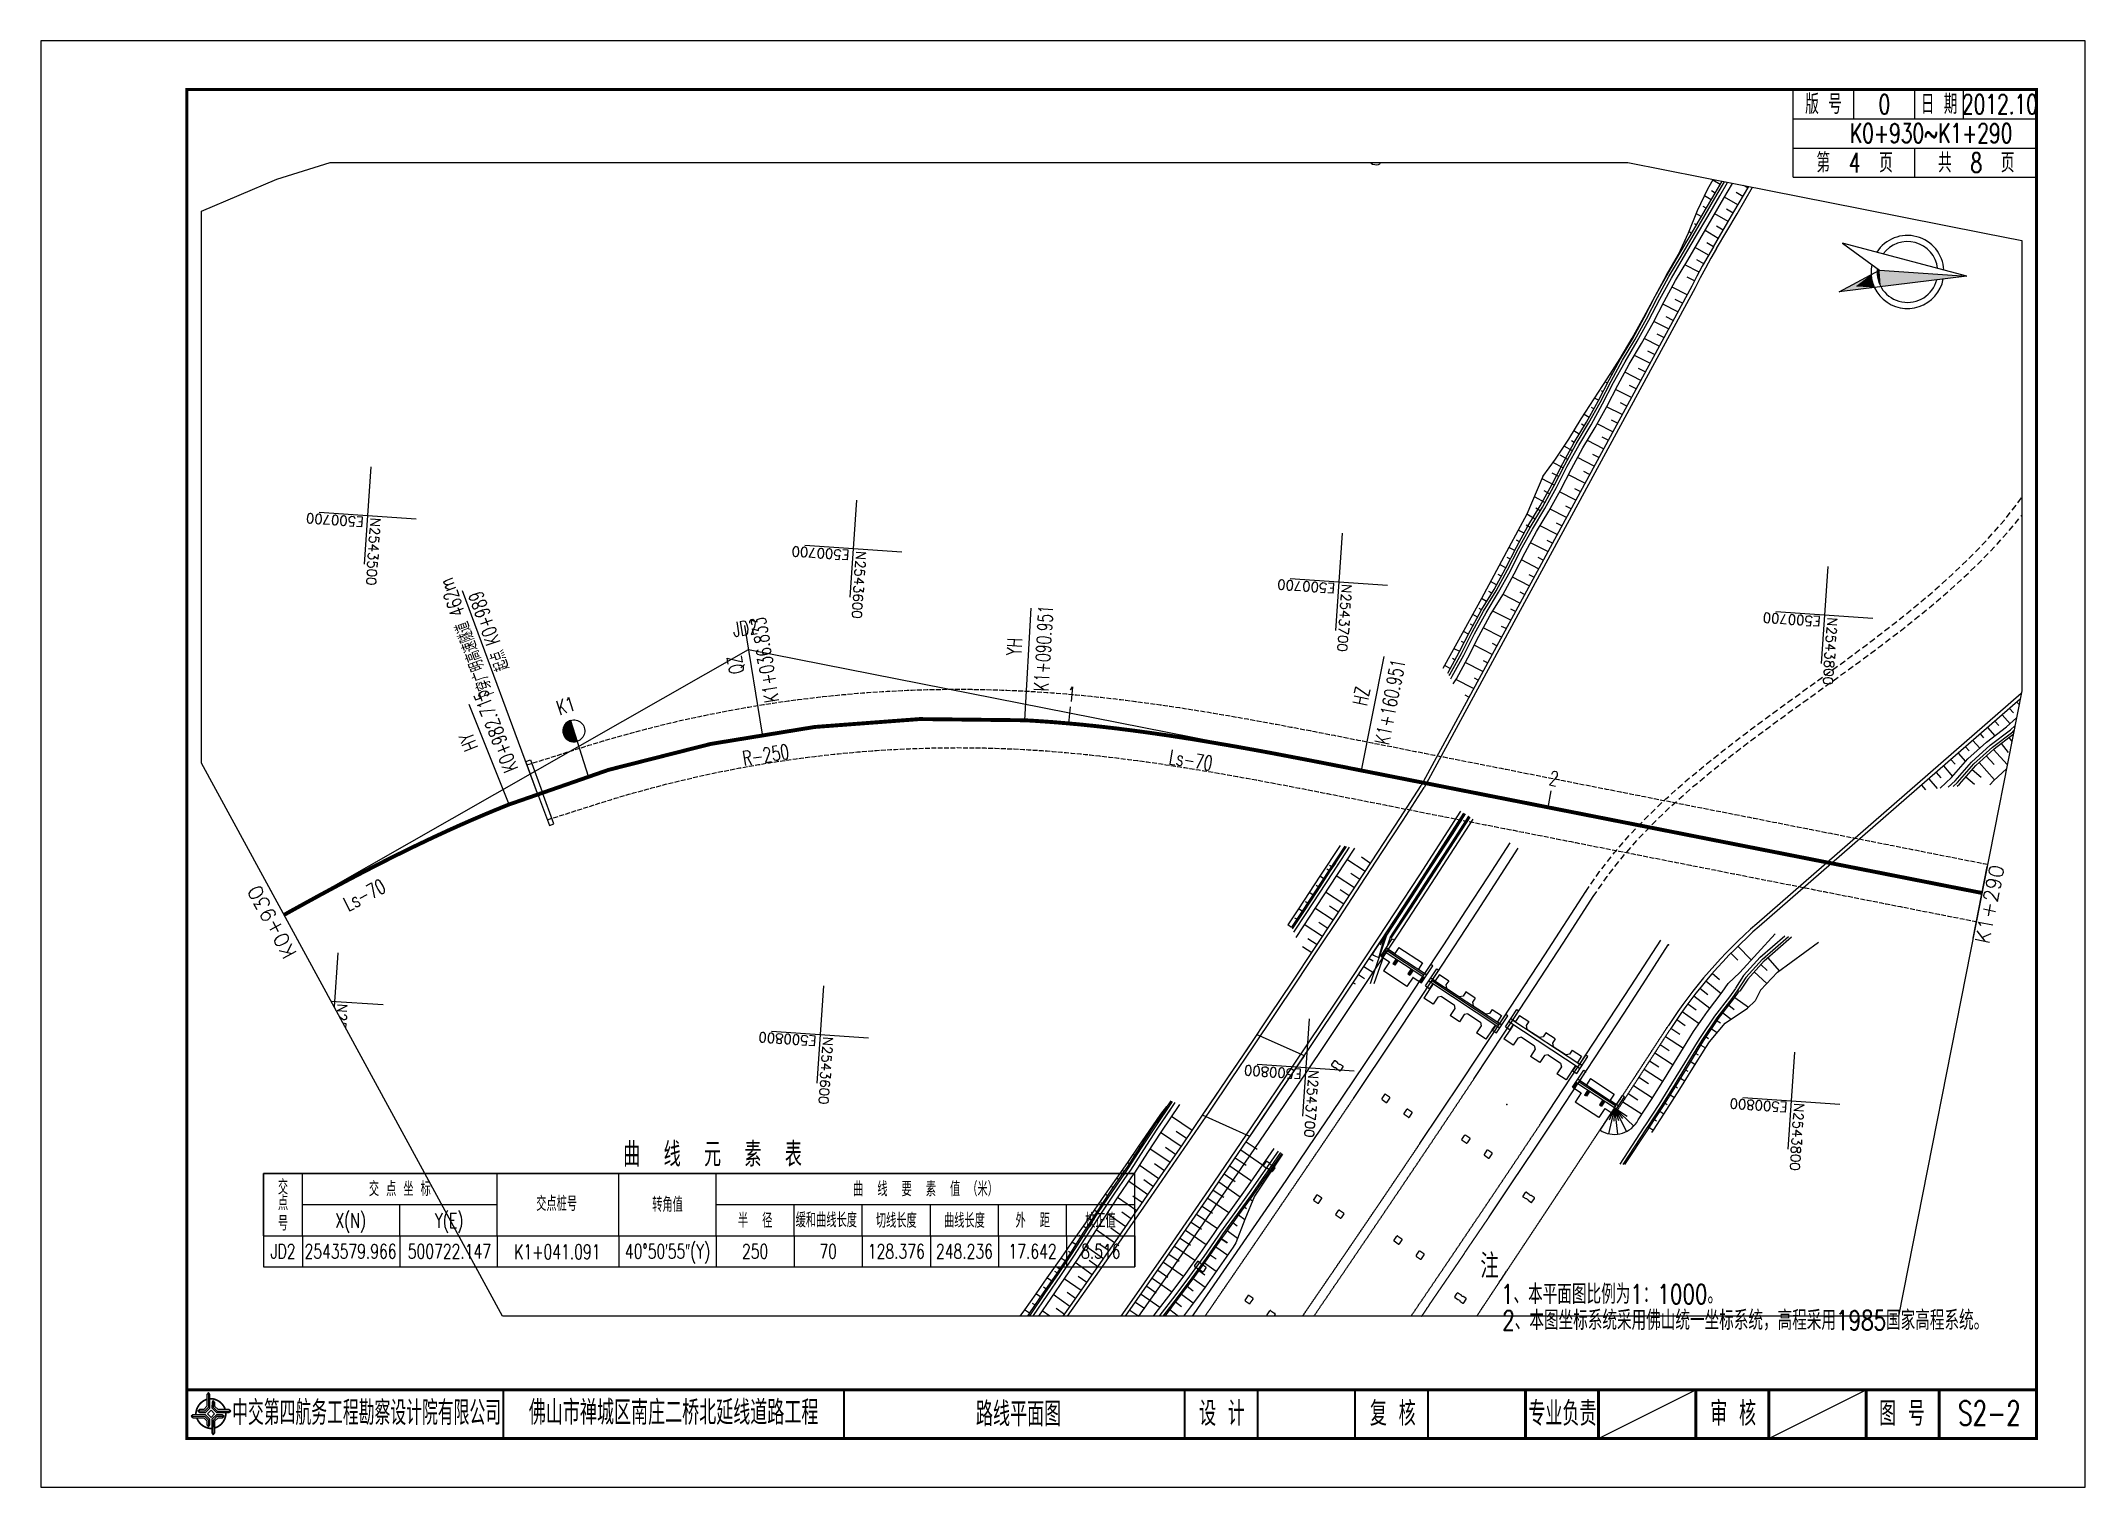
# Paper-space layout '平面图004' of a CAD drawing. Header units: inches, sheet in millimetres. Extents: x -7 to 413, y -20 to 277.
# The model-space entities are those that its viewports show. They can reach past a viewport. Long polylines and large blocks are cut down to what shows.
import ezdxf
from ezdxf.enums import TextEntityAlignment as Align

# ---------------------------------------------------------------- set-up
doc = ezdxf.new("R2010")
doc.units = ezdxf.units.IN
doc.linetypes.add('DASHED', pattern=[19.05, 12.7, -6.35])
doc.linetypes.add('SuiDao_XUXIAN', pattern=[1.3, 1, -0.3])
for name, color, linetype in [('0-段落划分', 2, 'Continuous'), ('canshu', 7, 'Continuous'), ('circle', 3, 'Continuous'), ('HIDE_B', 7, 'Continuous'), ('ql', 7, 'Continuous'), ('station', 6, 'Continuous'), ('zhix', 7, 'Continuous'), ('内起讫桩号', 7, 'Continuous'), ('图框', 7, 'Continuous'), ('坐标网', 2, 'Continuous'), ('文字', 7, 'Continuous'), ('标题栏', 7, 'Continuous'), ('桥-立柱', 5, 'Continuous'), ('次轮廓线', 7, 'Continuous'), ('红色线', 1, 'Continuous'), ('表头', 6, 'Continuous'), ('表线', 7, 'Continuous'), ('表行', 7, 'Continuous'), ('要素桩', 7, 'Continuous'), ('隧道', 6, 'Continuous')]:
    doc.layers.add(name, color=color, linetype=linetype)
doc.styles.add('GTF_XW', font='simplex1.shx', dxfattribs={"width": 0.7, "bigfont": 'hztxt.shx'})
doc.styles.get("Standard").update_dxf_attribs({"font": 'simplex1.shx', "width": 0.7, "bigfont": 'hztxt.shx'})
doc.styles.add('内起讫桩号', font='simplex1.shx', dxfattribs={"width": 0.7, "bigfont": 'hztxt.shx'})
doc.styles.add('表头', font='simplex1.shx', dxfattribs={"width": 0.7, "bigfont": 'hztxt.shx'})
doc.styles.add('表行', font='simplex1.shx', dxfattribs={"width": 0.7, "bigfont": 'hztxt.shx'})
doc.styles.add('隧道', font='simplex1.shx', dxfattribs={"width": 0.75, "bigfont": 'hztxt.shx'})

psp = doc.layouts.new('平面图004')

# ---------------------------------------------------------------- texts
at = {"layer": '图框', "width": 0.75}
for s, height, p in [('注', 5, (288.26, 22.9)), ('   1、本平面图比例为1：1000。', 4, (285.78, 17.62)), ('   2、本图坐标系统采用佛山统一坐标系统，高程采用1985国家高程系统。', 4, (286.04, 12.26))]:
    psp.add_text(s, height=height, dxfattribs=at).set_placement(p)
at = {"layer": '图框'}
for s, width, p in [('中交第四航务工程勘察设计院有限公司', 0.65, (59.43, -4.75)), ('佛山市禅城区南庄二桥北延线道路工程', 0.7, (122.5, -4.69)), ('设 计', 0.7, (235.16, -4.91)), ('复 核', 0.7, (270.26, -4.91))]:
    psp.add_text(s, height=5, dxfattribs=dict(at, width=width)).set_placement(p, align=Align.MIDDLE_CENTER)
at = {"layer": '图框', "linetype": 'Continuous', "width": 0.7}
for s, p in [('专业负责', (305.11, -4.91)), ('审 核', (340.19, -4.91)), ('图 号', (374.88, -4.91)), ('S2-2', (392.84, -4.8))]:
    psp.add_text(s, height=5, dxfattribs=at).set_placement(p, align=Align.MIDDLE_CENTER)
at = {"layer": '图框', "width": 0.7}
psp.add_attdef('路线平面图', text='图 纸 名 称', height=5, dxfattribs=at).set_placement((193.37, -5), align=Align.MIDDLE_CENTER)
at = {"layer": '文字', "width": 0.7}
for s, p in [('版 号', (358.75, 264)), ('0', (371.25, 264)), ('日 期', (382.5, 264)), ('2012.10', (395, 264))]:
    psp.add_text(s, height=4, dxfattribs=at).set_placement(p, align=Align.MIDDLE_CENTER)
for s, p in [('K0+930~K1+290', (364.19, 256.05)), ('第  4  页', (357.3, 249.98)), ('共  8  页', (382.3, 249.98))]:
    psp.add_text(s, height=4, dxfattribs=at).set_placement(p)

msp = doc.modelspace()

# ---------------------------------------------------------------- texts
at = {"layer": 'canshu', "style": 'GTF_XW', "width": 0.7}
for s, rotation, p in [('Ls-70', 84.7502, (500738.61, 2543672.15)), ('R-250', 103.1692, (500743.5, 2543584.96)), ('JD2', 103.1692, (500717.77, 2543578.94)), ('Ls-70', 121.5881, (500777.8, 2543504.65))]:
    msp.add_text(s, height=3, rotation=rotation, dxfattribs=at).set_placement(p, align=Align.MIDDLE)
at = {"layer": 'station', "style": 'GTF_XW', "width": 0.7}
for s, rotation, p in [('3', 82.7449, (500751.38, 2543845.83)), ('2', 82.7449, (500738.76, 2543746.63)), ('1', 88.8263, (500728.24, 2543646.74)), ('K1', 111.6106, (500737.57, 2543543.82)), ('9', 123.5935, (500796.4, 2543459.91))]:
    msp.add_text(s, height=3, rotation=rotation, dxfattribs=at).set_placement(p, align=Align.CENTER)
at = {"layer": '坐标网', "style": 'GTF_XW'}
for s, p in [('N2543800', (500600.4, 2543800.67)), ('N2543800', (500700.4, 2543800.67)), ('N2543800', (500800.4, 2543800.67)), ('N2543700', (500600.4, 2543700.67)), ('N2543700', (500700.4, 2543700.67)), ('N2543700', (500800.4, 2543700.67)), ('N2543600', (500600.4, 2543600.67)), ('N2543600', (500700.4, 2543600.67)), ('N2543600', (500800.4, 2543600.67)), ('N2543500', (500600.52, 2543500.67)), ('N2543500', (500700.4, 2543500.67)), ('N2543500', (500800.4, 2543500.67))]:
    msp.add_text(s, height=2, dxfattribs=at).set_placement(p)
for s, p in [('E500700', (500700.4, 2543799.33)), ('E500800', (500800.4, 2543799.33)), ('E500700', (500700.4, 2543699.33)), ('E500800', (500800.4, 2543699.33)), ('E500700', (500700.4, 2543599.33)), ('E500800', (500800.4, 2543599.33)), ('E500700', (500700.4, 2543499.33)), ('E500800', (500800.4, 2543499.33))]:
    msp.add_text(s, height=2, rotation=270, dxfattribs=at).set_placement(p)
at = {"layer": '要素桩', "style": 'GTF_XW', "width": 0.7}
for s, rotation, p in [('K1+160.951', 172.7449, (500723.86, 2543712.18)), ('HZ', 172.7449, (500723.1, 2543706.23)), ('K1+090.951', 180.7663, (500717.73, 2543640.4)), ('YH', 180.7663, (500717.81, 2543634.4)), ('K1+036.833', 193.1692, (500724.04, 2543583.49)), ('QZ', 193.1692, (500725.4, 2543577.65)), ('K0+982.715', 205.5721, (500742.41, 2543529.26)), ('HY', 205.5721, (500745, 2543523.85)), ('K0+912.715', 213.5935, (500779.02, 2543467.23)), ('ZH', 213.5935, (500782.34, 2543462.23))]:
    msp.add_text(s, height=3, rotation=rotation, dxfattribs=at).set_placement(p, align=Align.MIDDLE)
at = {"layer": '隧道', "style": '隧道', "width": 0.7}
for s, p in [('下穿广明高速隧道 462m', (500723.95, 2543522.1)), ('起点 K0+989', (500722.02, 2543526.49))]:
    msp.add_text(s, height=3, rotation=203.7841, dxfattribs=at).set_placement(p, align=Align.MIDDLE_CENTER)

# ---------------------------------------------------------------- blocks, each defined once
blk = doc.blocks.new('TK.SBZ')
at = {"layer": '标题栏'}
blk.add_line((-15, 0), (15, 0), dxfattribs=at)
at = {"layer": '内起讫桩号', "style": '内起讫桩号'}
blk.add_attdef('0001', text='', height=2.5, dxfattribs=at).set_placement((0, 1), align=Align.BOTTOM_CENTER)
blk = doc.blocks.new('TK.EBZ')
at = {"layer": '标题栏'}
blk.add_line((-15, 0), (15, 0), dxfattribs=at)
at = {"layer": '内起讫桩号', "style": '内起讫桩号'}
blk.add_attdef('0001', text='', height=2.5, dxfattribs=at).set_placement((0, -1), align=Align.TOP_CENTER)
blk = doc.blocks.new('*U18')
at = {"linetype": 'Continuous'}
for points in [[(7.37, -20.86), (4.74, -14.23), (2.1, -14.85)], [(7.37, -20.86), (2.1, -14.85), (10, -27.5)], [(7.37, -20.86), (7.24, -13.14), (4.74, -14.23)], [(7.37, -20.86), (10, -27.5), (7.24, -13.14)]]:
    blk.add_solid(points, dxfattribs=at)
blk = doc.blocks.new('*U17')
at = {"linetype": 'Continuous'}
for points in [[(0, 24.5), (0, -11.5), (6.74, -10.53)], [(0.62, -12.48), (6.74, -10.53), (0, -11.5)], [(6.74, -10.53), (0.62, -12.48), (3.8, -11.91)]]:
    blk.add_solid(points, dxfattribs=at)
blk = doc.blocks.new('TK.ZBZ')
for p, q in [((0, 24.5), (-10, -27.5)), ((0, -11.5), (0, 24.5)), ((0, 24.5), (10, -27.5)), ((-10, -27.5), (0, -11.5)), ((10, -27.5), (0, -11.5))]:
    blk.add_line(p, q)
for radius, start, end in [(15, 97.08036, 241.14858), (12.5, 100.83878, 237.39017), (15, 261.96927, 82.91964), (12.5, 267.17751, 79.16122)]:
    blk.add_arc((0, 0), radius, start, end)
at = {"linetype": 'Continuous'}
for name in ['*U17', '*U18']:
    blk.add_blockref(name, (0, 0), dxfattribs=at)
blk = doc.blocks.new('曲线元素表带坐标无要素桩表头')
at = {"layer": '表线'}
for p, q in [((-179, 25.6), (179, 25.6)), ((-179, 0), (-179, 25.6)), ((179, 0), (179, 25.6))]:
    blk.add_line(p, q, dxfattribs=at)
at = {"layer": '表线', "color": 7}
for p, q in [((-163, 0), (-163, 25.6)), ((-83, 0), (-83, 25.6)), ((-33, 0), (-33, 25.6)), ((7, 0), (7, 25.6)), ((-163, 12.8), (-83, 12.8)), ((-123, 0), (-123, 12.8)), ((7, 12.8), (179, 12.8)), ((39, 0), (39, 12.8)), ((67, 0), (67, 12.8)), ((95, 0), (95, 12.8)), ((123, 0), (123, 12.8)), ((151, 0), (151, 12.8)), ((-179, 0), (179, 0))]:
    blk.add_line(p, q, dxfattribs=at)
at = {"layer": '表头', "color": 7, "style": '表头', "width": 0.7}
for s, height, p in [('曲  线  元  素  表', 10, (5.5, 33.38)), ('点', 6, (-171, 13.5)), ('交', 6, (-171, 20)), ('交 点 坐 标', 6, (-123, 19.25)), ('交点桩号', 6, (-58.56, 13.19)), ('曲  线  要  素  值 （米）', 6, (93, 19.2)), ('号', 6, (-171, 5.13)), ('X(N)', 6, (-143.25, 6.25)), ('Y(E)', 6, (-102.75, 6.25)), ('转角值', 6, (-13, 12.8)), ('半  径', 6, (23, 6.25)), ('缓和曲线长度', 6, (52.24, 6.45)), ('切线长度', 6, (81, 6.25)), ('曲线长度', 6, (109, 6.25)), ('外  距', 6, (137.06, 6.25)), ('校正值', 6, (164.88, 6.25))]:
    blk.add_text(s, height=height, dxfattribs=at).set_placement(p, align=Align.MIDDLE_CENTER)
blk = doc.blocks.new('曲线元素表带坐标无要素桩表行')
at = {"layer": '表线'}
for p, q in [((-179, 0), (-179, -12.8)), ((-163, 0), (-163, -12.8)), ((-123, 0), (-123, -12.8)), ((-83, 0), (-83, -12.8)), ((-33, 0), (-33, -12.8)), ((7, 0), (7, -12.8)), ((39, 0), (39, -12.8)), ((67, 0), (67, -12.8)), ((95, 0), (95, -12.8)), ((123, 0), (123, -12.8)), ((151, 0), (151, -12.8)), ((179, 0), (179, -12.8)), ((-179, -12.8), (179, -12.8))]:
    blk.add_line(p, q, dxfattribs=at)
at = {"layer": '表行', "style": '表行'}
for tag, width, p in [('JDNAME', 0.75, (-171, -6.4)), ('XN', 0.75, (-143.25, -6.4)), ('YE', 0.75, (-102.62, -6.4)), ('JDZH', 0.75, (-58.27, -6.59)), ('ZHUANJ', 0.65, (-13, -6.4)), ('RR', 0.75, (23, -6.4)), ('S1_S2', 0.75, (53, -6.4)), ('T1_T2', 0.75, (81, -6.4)), ('SC', 0.75, (109, -6.4)), ('EE', 0.75, (137, -6.4)), ('S_T', 0.75, (165, -6.4))]:
    blk.add_attdef(tag, text='', height=4.5, dxfattribs=dict(at, width=width)).set_placement(p, align=Align.MIDDLE_CENTER)
blk = doc.blocks.new('tb')
at = {"lineweight": -3}
h = blk.add_hatch(color=256, dxfattribs=at)
h.paths.add_polyline_path([(-1.23, -0.13), (-3.78, -0.14), (-4.14, -0.41), (-1.4, -0.44), (-0.56, -1.24), (-0.54, -2.62), (-0.27, -2.2), (-0.26, -1.06)])
h.paths.add_polyline_path([(0.13, -1.08), (0.14, -3.86), (0.41, -4.26), (0.44, -1.24), (1.25, -0.43), (2.66, -0.43), (2.26, -0.16), (1.07, -0.15)])
h.paths.add_polyline_path([(1.08, 0.3), (3.62, 0.3), (4.02, 0.56), (1.25, 0.57), (0.43, 1.39), (0.43, 2.8), (0.16, 2.41), (0.15, 1.24)])
h.paths.add_polyline_path([(-0.28, 1.21), (-0.28, 3.99), (-0.56, 4.39), (-0.57, 1.41), (-1.38, 0.6), (-2.74, 0.56), (-2.33, 0.3), (-1.2, 0.29)])
for p, q in [((-0.56, 4.39), (-0.57, 1.41)), ((-1.38, 0.6), (-2.74, 0.56)), ((-0.57, 1.41), (-1.38, 0.6)), ((0.43, 2.8), (0.43, 1.39)), ((0.43, 1.39), (1.25, 0.57)), ((1.25, 0.57), (4.02, 0.56)), ((-4.14, -0.41), (-1.4, -0.44)), ((-1.4, -0.44), (-0.56, -1.24)), ((-0.56, -1.24), (-0.54, -2.62)), ((0.41, -4.26), (0.44, -1.24)), ((0.44, -1.24), (1.25, -0.43)), ((1.25, -0.43), (2.66, -0.43))]:
    blk.add_line(p, q, dxfattribs=at)
at = {"lineweight": -3, "flags": 128}
for points in [[(-0.9, 3.99), (-0.9, 1.58), (-1.53, 0.91), (-2.34, 0.91), (-2.74, 0.56), (-2.33, 0.3), (-1.2, 0.29), (-0.28, 1.21), (-0.28, 3.99), (-0.56, 4.39)], [(-0.04, 0.77), (0.68, 0.04), (-0.04, -0.69), (-0.77, 0.05)], [(3.62, 0.92), (1.43, 0.92), (0.77, 1.54), (0.77, 2.38), (0.43, 2.8), (0.16, 2.41), (0.15, 1.24), (1.08, 0.3), (3.62, 0.3), (4.02, 0.56)], [(-3.73, -0.76), (-1.54, -0.76), (-0.89, -1.39), (-0.89, -2.21), (-0.54, -2.62), (-0.27, -2.2), (-0.26, -1.06), (-1.23, -0.13), (-3.78, -0.14), (-4.14, -0.41)], [(0.75, -3.85), (0.75, -1.43), (1.4, -0.78), (2.26, -0.78), (2.66, -0.43), (2.26, -0.16), (1.07, -0.15), (0.13, -1.08), (0.14, -3.86), (0.41, -4.26)]]:
    blk.add_lwpolyline(points, close=True, dxfattribs=at)
at = {"lineweight": -3, "const_width": 0.35, "flags": 128}
for points in [[(-0.9, 3.02, 0.324167), (-3.16, -0.14)], [(2.88, 0.92, 0.324403), (-0.24, 3.15)], [(0.75, -2.86, 0.325418), (3.02, 0.26)], [(-2.98, -0.76, 0.322976), (0.14, -2.98)]]:
    blk.add_lwpolyline(points, format="xyb", dxfattribs=at)
blk = doc.blocks.new('123')
at = {"layer": '图框', "linetype": 'Continuous'}
for points in [[(-7.5, 277), (-7.5, -20)], [(412.5, 277), (-7.5, 277)], [(412.5, -20), (412.5, 277)], [(-7.5, -20), (412.5, -20)]]:
    blk.add_lwpolyline(points, dxfattribs=at)
blk = doc.blocks.new('公里标')
at = {"layer": 'station'}
h = blk.add_hatch(color=256, dxfattribs=at)
edge = h.paths.add_edge_path()
edge.add_arc((0, 13), 3, 90, 270)
edge.add_line((0, 10), (0, 16))
blk.add_line((0, 16), (0, 0), dxfattribs=at)
blk.add_lwpolyline([(0, 16, 1), (0, 10)], format="xyb", close=True, dxfattribs=at)
blk.add_lwpolyline([(0, 16, -1), (0, 10, -15.340907)], format="xyb", dxfattribs=at)
blk = doc.blocks.new('A$C035667EC')
at = {"layer": '桥-立柱', "color": 1, "linetype": 'Continuous'}
for p, q in [((500798.26, 2543758.55), (500801.11, 2543763.61)), ((500798.84, 2543756.39), (500803.26, 2543764.23)), ((500799.11, 2543756.24), (500803.53, 2543764.08)), ((500799.21, 2543755.61), (500804.12, 2543764.32)), ((500801.11, 2543763.61), (500802.43, 2543762.86)), ((500801.53, 2543765.78), (500801.29, 2543765.34)), ((500803.87, 2543763.88), (500801.29, 2543765.34)), ((500805.21, 2543763.7), (500801.53, 2543765.78)), ((500802.43, 2543762.86), (500803.22, 2543764.25)), ((500803.22, 2543764.25), (500803.47, 2543764.69)), ((500803.47, 2543764.69), (500803.22, 2543764.25)), ((500805.09, 2543763.49), (500804, 2543764.1)), ((500804.32, 2543762.14), (500805.21, 2543763.7)), ((500802.45, 2543761.36), (500803.54, 2543760.75)), ((500802.57, 2543761.57), (500803.66, 2543760.95)), ((500802.69, 2543761.78), (500803.78, 2543761.17)), ((500806.16, 2543760.76), (500803.31, 2543755.71)), ((500803.54, 2543760.75), (500803.78, 2543761.17)), ((500804.17, 2543761.86), (500804.32, 2543762.14)), ((500804.18, 2543761.88), (500806.16, 2543760.76)), ((500787.39, 2543741.78), (500795.49, 2543756.16)), ((500787.75, 2543741), (500796.35, 2543756.25)), ((500792.69, 2543754.4), (500793.82, 2543756.41)), ((500793.76, 2543757.71), (500793.51, 2543757.27)), ((500796.1, 2543755.81), (500793.51, 2543757.27)), ((500797.44, 2543755.64), (500793.76, 2543757.71)), ((500793.82, 2543756.41), (500795.15, 2543755.66)), ((500795.15, 2543755.66), (500795.45, 2543756.18)), ((500795.45, 2543756.18), (500795.69, 2543756.62)), ((500795.69, 2543756.62), (500795.45, 2543756.18)), ((500795.8, 2543755.27), (500796.89, 2543754.66)), ((500795.85, 2543755.36), (500796.93, 2543754.75)), ((500796.62, 2543757.07), (500796.87, 2543757.5)), ((500800.3, 2543754.99), (500796.62, 2543757.07)), ((500799.45, 2543756.04), (500796.87, 2543757.5)), ((500797.04, 2543754.94), (500797.44, 2543755.64)), ((500798.26, 2543758.55), (500799.59, 2543757.81)), ((500798.55, 2543755.98), (500798.8, 2543756.41)), ((500798.8, 2543756.41), (500799.59, 2543757.81)), ((500800.42, 2543755.21), (500799.33, 2543755.83)), ((500800.3, 2543754.99), (500801.34, 2543756.84)), ((500800.64, 2543758.14), (500801.73, 2543757.53)), ((500800.76, 2543758.36), (500801.85, 2543757.75)), ((500800.87, 2543758.56), (500801.96, 2543757.95)), ((500801.33, 2543756.82), (500803.31, 2543755.71)), ((500801.96, 2543757.95), (500801.73, 2543757.53)), ((500792.21, 2543750.43), (500793.78, 2543753.22)), ((500792.69, 2543754.4), (500793.59, 2543753.9)), ((500793.59, 2543753.9), (500793.78, 2543753.22)), ((500793.97, 2543749.49), (500795.5, 2543752.2)), ((500795.5, 2543752.2), (500796.24, 2543752.41)), ((500796.24, 2543752.41), (500797.75, 2543751.56)), ((500796.89, 2543754.66), (500797.04, 2543754.94)), ((500796.9, 2543754.68), (500798.88, 2543753.56)), ((500798.88, 2543753.56), (500797.75, 2543751.56)), ((500789.02, 2543744.77), (500790.59, 2543747.56)), ((500790.63, 2543750.75), (500789.5, 2543748.74)), ((500789.5, 2543748.74), (500790.4, 2543748.24)), ((500790.4, 2543748.24), (500790.59, 2543747.56)), ((500790.63, 2543750.75), (500791.53, 2543750.24)), ((500791.53, 2543750.24), (500792.21, 2543750.43)), ((500793.97, 2543749.49), (500794.17, 2543748.75)), ((500794.17, 2543748.75), (500795.69, 2543747.9)), ((500795.69, 2543747.9), (500794.56, 2543745.89)), ((500822.45, 2543747), (500822.8, 2543747.61)), ((500822.8, 2543747.61), (500822.94, 2543747.64)), ((500822.94, 2543747.64), (500823.01, 2543747.77)), ((500823.09, 2543747.9), (500823.01, 2543747.77)), ((500823.41, 2543748.64), (500823.05, 2543748.04)), ((500823.05, 2543748.04), (500823.09, 2543747.9)), ((500823.84, 2543747), (500823.49, 2543746.4)), ((500824.39, 2543748.24), (500823.61, 2543748.7)), ((500823.88, 2543747.27), (500823.8, 2543747.14)), ((500823.8, 2543747.14), (500823.84, 2543747)), ((500823.88, 2543747.27), (500823.95, 2543747.4)), ((500823.95, 2543747.4), (500824.09, 2543747.43)), ((500824.09, 2543747.43), (500824.44, 2543748.04)), ((500785.17, 2543742.46), (500785.41, 2543742.9)), ((500788, 2543741.44), (500785.41, 2543742.9)), ((500786.31, 2543743.08), (500787.44, 2543745.08)), ((500786.31, 2543743.08), (500787.64, 2543742.33)), ((500787.44, 2543745.08), (500788.33, 2543744.58)), ((500788.33, 2543744.58), (500789.02, 2543744.77)), ((500790.78, 2543743.82), (500792.31, 2543746.54)), ((500790.78, 2543743.82), (500790.98, 2543743.09)), ((500790.98, 2543743.09), (500792.49, 2543742.24)), ((500792.31, 2543746.54), (500793.04, 2543746.75)), ((500793.04, 2543746.75), (500794.56, 2543745.89)), ((500823.28, 2543746.34), (500822.5, 2543746.8)), ((500780.15, 2543724.8), (500788.27, 2543739.16)), ((500780.41, 2543724.65), (500788.53, 2543739.01)), ((500780.51, 2543724.02), (500789.13, 2543739.25)), ((500788.84, 2543740.39), (500785.17, 2543742.46)), ((500785.47, 2543737.41), (500786.61, 2543739.41)), ((500786.54, 2543740.71), (500786.3, 2543740.28)), ((500788.88, 2543738.82), (500786.3, 2543740.28)), ((500790.21, 2543738.64), (500786.54, 2543740.71)), ((500786.61, 2543739.41), (500787.93, 2543738.66)), ((500787.1, 2543741.37), (500787.35, 2543741.81)), ((500787.34, 2543741.8), (500787.64, 2543742.33)), ((500787.93, 2543738.66), (500788.23, 2543739.19)), ((500788.23, 2543739.19), (500788.47, 2543739.62)), ((500788.47, 2543739.62), (500788.23, 2543739.19)), ((500788.25, 2543741.89), (500789.34, 2543741.28)), ((500788.3, 2543741.98), (500789.39, 2543741.37)), ((500788.84, 2543740.39), (500789.39, 2543741.37)), ((500789.38, 2543741.35), (500791.36, 2543740.23)), ((500789.82, 2543737.94), (500790.21, 2543738.64)), ((500792.49, 2543742.24), (500791.36, 2543740.23)), ((500814.85, 2543739.37), (500814.36, 2543738.51)), ((500815.93, 2543738.93), (500815.06, 2543739.43)), ((500815.48, 2543737.86), (500815.98, 2543738.72)), ((500784.98, 2543733.44), (500786.55, 2543736.23)), ((500785.47, 2543737.41), (500786.36, 2543736.91)), ((500786.36, 2543736.91), (500786.55, 2543736.23)), ((500786.74, 2543732.49), (500788.27, 2543735.21)), ((500788.27, 2543735.21), (500789.01, 2543735.41)), ((500788.58, 2543738.28), (500789.66, 2543737.66)), ((500788.62, 2543738.36), (500789.71, 2543737.75)), ((500789.01, 2543735.41), (500790.52, 2543734.56)), ((500789.66, 2543737.66), (500789.82, 2543737.94)), ((500789.67, 2543737.68), (500791.65, 2543736.56)), ((500791.65, 2543736.56), (500790.52, 2543734.56)), ((500811.61, 2543733.74), (500812.11, 2543734.6)), ((500812.32, 2543734.66), (500813.18, 2543734.16)), ((500814.41, 2543738.3), (500815.28, 2543737.8)), ((500844.06, 2543734.44), (500844.42, 2543735.04)), ((500844.89, 2543733.78), (500844.12, 2543734.23)), ((500844.42, 2543735.04), (500844.55, 2543735.08)), ((500844.55, 2543735.08), (500844.63, 2543735.21)), ((500844.7, 2543735.34), (500844.63, 2543735.21)), ((500845.02, 2543736.08), (500844.67, 2543735.48)), ((500844.67, 2543735.48), (500844.7, 2543735.34)), ((500845.45, 2543734.44), (500845.1, 2543733.83)), ((500846, 2543735.68), (500845.23, 2543736.13)), ((500845.49, 2543734.7), (500845.42, 2543734.58)), ((500845.42, 2543734.58), (500845.45, 2543734.44)), ((500845.49, 2543734.7), (500845.57, 2543734.83)), ((500845.57, 2543734.83), (500845.7, 2543734.87)), ((500845.7, 2543734.87), (500846.06, 2543735.47)), ((500781.78, 2543727.78), (500783.35, 2543730.57)), ((500783.4, 2543733.76), (500782.27, 2543731.76)), ((500782.27, 2543731.76), (500783.16, 2543731.25)), ((500783.16, 2543731.25), (500783.35, 2543730.57)), ((500783.4, 2543733.76), (500784.3, 2543733.25)), ((500784.3, 2543733.25), (500784.98, 2543733.44)), ((500786.74, 2543732.49), (500786.94, 2543731.76)), ((500786.94, 2543731.76), (500788.45, 2543730.9)), ((500788.45, 2543730.9), (500787.32, 2543728.9)), ((500812.54, 2543733.03), (500811.67, 2543733.53)), ((500813.24, 2543733.96), (500812.74, 2543733.09)), ((500777.93, 2543725.48), (500778.17, 2543725.92)), ((500780.76, 2543724.46), (500778.17, 2543725.92)), ((500779.07, 2543726.1), (500780.2, 2543728.1)), ((500779.07, 2543726.1), (500780.4, 2543725.35)), ((500780.2, 2543728.1), (500781.1, 2543727.59)), ((500781.1, 2543727.59), (500781.78, 2543727.78)), ((500783.54, 2543726.83), (500785.07, 2543729.55)), ((500783.54, 2543726.83), (500783.74, 2543726.1)), ((500783.74, 2543726.1), (500785.25, 2543725.24)), ((500785.07, 2543729.55), (500785.81, 2543729.75)), ((500785.81, 2543729.75), (500787.32, 2543728.9)), ((500836.51, 2543726.84), (500836, 2543725.98)), ((500837.58, 2543726.39), (500836.71, 2543726.9)), ((500837.13, 2543725.32), (500837.63, 2543726.19)), ((500774.07, 2543717.44), (500776.93, 2543722.49)), ((500774.65, 2543715.27), (500779.09, 2543723.1)), ((500774.92, 2543715.12), (500779.35, 2543722.95)), ((500775.02, 2543714.49), (500779.94, 2543723.19)), ((500776.93, 2543722.49), (500778.25, 2543721.73)), ((500777.36, 2543724.66), (500777.11, 2543724.22)), ((500779.69, 2543722.76), (500777.11, 2543724.22)), ((500781.03, 2543722.58), (500777.36, 2543724.66)), ((500781.6, 2543723.4), (500777.93, 2543725.48)), ((500778.25, 2543721.73), (500779.04, 2543723.13)), ((500779.04, 2543723.13), (500779.29, 2543723.56)), ((500779.29, 2543723.56), (500779.04, 2543723.13)), ((500780.91, 2543722.36), (500779.82, 2543722.98)), ((500779.86, 2543724.39), (500780.1, 2543724.82)), ((500780.1, 2543724.82), (500780.4, 2543725.35)), ((500780.14, 2543721.01), (500781.03, 2543722.58)), ((500781.01, 2543724.91), (500782.1, 2543724.29)), ((500781.06, 2543724.99), (500782.15, 2543724.38)), ((500781.6, 2543723.4), (500782.15, 2543724.38)), ((500782.14, 2543724.36), (500784.12, 2543723.24)), ((500785.25, 2543725.24), (500784.12, 2543723.24)), ((500807.12, 2543721.5), (500807.61, 2543722.37)), ((500807.82, 2543722.42), (500808.69, 2543721.92)), ((500808.74, 2543721.72), (500808.24, 2543720.85)), ((500833.24, 2543721.23), (500833.74, 2543722.09)), ((500833.95, 2543722.14), (500834.81, 2543721.64)), ((500836.06, 2543725.77), (500836.92, 2543725.27)), ((500865.78, 2543722.21), (500866.13, 2543722.81)), ((500866.78, 2543721.44), (500865.83, 2543722)), ((500866.13, 2543722.81), (500866.27, 2543722.84)), ((500866.27, 2543722.84), (500866.34, 2543722.97)), ((500866.42, 2543723.1), (500866.34, 2543722.97)), ((500866.74, 2543723.84), (500866.38, 2543723.24)), ((500866.38, 2543723.24), (500866.42, 2543723.1)), ((500867.89, 2543723.34), (500866.94, 2543723.9)), ((500867.34, 2543722.1), (500866.98, 2543721.5)), ((500867.38, 2543722.37), (500867.3, 2543722.24)), ((500867.3, 2543722.24), (500867.34, 2543722.1)), ((500867.38, 2543722.37), (500867.45, 2543722.5)), ((500867.45, 2543722.5), (500867.59, 2543722.53)), ((500867.59, 2543722.53), (500867.94, 2543723.13)), ((500774.07, 2543717.44), (500775.4, 2543716.69)), ((500776.69, 2543717.44), (500777.78, 2543716.83)), ((500778.27, 2543720.24), (500779.36, 2543719.62)), ((500778.38, 2543720.44), (500779.47, 2543719.83)), ((500778.51, 2543720.66), (500779.6, 2543720.04)), ((500781.97, 2543719.63), (500779.12, 2543714.58)), ((500779.36, 2543719.62), (500779.6, 2543720.04)), ((500779.98, 2543720.73), (500780.14, 2543721.01)), ((500779.99, 2543720.75), (500781.97, 2543719.63)), ((500804.87, 2543717.6), (500804.37, 2543716.73)), ((500805.94, 2543717.16), (500805.07, 2543717.66)), ((500808.04, 2543720.8), (500807.17, 2543721.29)), ((500834.16, 2543720.52), (500833.29, 2543721.02)), ((500834.86, 2543721.44), (500834.36, 2543720.57)), ((500772.43, 2543715.95), (500772.68, 2543716.39)), ((500776.11, 2543713.87), (500772.43, 2543715.95)), ((500775.26, 2543714.92), (500772.68, 2543716.39)), ((500774.36, 2543714.86), (500774.61, 2543715.29)), ((500774.61, 2543715.29), (500775.4, 2543716.69)), ((500776.23, 2543714.09), (500775.14, 2543714.71)), ((500776.11, 2543713.87), (500777.15, 2543715.72)), ((500776.45, 2543717.02), (500777.54, 2543716.41)), ((500776.57, 2543717.24), (500777.66, 2543716.62)), ((500777.14, 2543715.7), (500779.12, 2543714.58)), ((500777.78, 2543716.83), (500777.54, 2543716.41)), ((500804.42, 2543716.53), (500805.29, 2543716.03)), ((500805.5, 2543716.09), (500806, 2543716.95)), ((500858.1, 2543714.22), (500857.59, 2543713.36)), ((500859.17, 2543713.77), (500858.31, 2543714.28)), ((500858.72, 2543712.7), (500859.22, 2543713.57)), ((500828.75, 2543708.94), (500829.25, 2543709.8)), ((500829.46, 2543709.85), (500830.32, 2543709.35)), ((500830.37, 2543709.14), (500829.87, 2543708.28)), ((500854.81, 2543708.62), (500855.32, 2543709.48)), ((500855.52, 2543709.53), (500856.39, 2543709.03)), ((500857.65, 2543713.16), (500858.51, 2543712.65)), ((500798.55, 2543706.53), (500798.2, 2543705.92)), ((500798.25, 2543705.72), (500799.03, 2543705.27)), ((500798.68, 2543706.56), (500798.55, 2543706.53)), ((500798.76, 2543706.69), (500798.68, 2543706.56)), ((500798.76, 2543706.69), (500798.83, 2543706.82)), ((500798.8, 2543706.96), (500799.15, 2543707.57)), ((500798.83, 2543706.82), (500798.8, 2543706.96)), ((500799.24, 2543705.32), (500799.59, 2543705.93)), ((500799.35, 2543707.62), (500800.13, 2543707.17)), ((500799.55, 2543706.07), (500799.63, 2543706.2)), ((500799.59, 2543705.93), (500799.55, 2543706.07)), ((500799.7, 2543706.33), (500799.63, 2543706.2)), ((500799.84, 2543706.36), (500799.7, 2543706.33)), ((500800.19, 2543706.97), (500799.84, 2543706.36)), ((500826.47, 2543705.05), (500825.97, 2543704.19)), ((500827.54, 2543704.6), (500826.68, 2543705.11)), ((500829.66, 2543708.23), (500828.8, 2543708.73)), ((500855.73, 2543707.91), (500854.87, 2543708.41)), ((500856.44, 2543708.82), (500855.93, 2543707.96)), ((500826.02, 2543703.98), (500826.89, 2543703.48)), ((500827.09, 2543703.53), (500827.6, 2543704.4)), ((500850.3, 2543696.26), (500850.81, 2543697.12)), ((500851.02, 2543697.17), (500851.88, 2543696.66)), ((500851.93, 2543696.46), (500851.42, 2543695.6)), ((500820.14, 2543693.98), (500819.78, 2543693.38)), ((500819.84, 2543693.17), (500820.61, 2543692.72)), ((500820.27, 2543694.02), (500820.14, 2543693.98)), ((500820.35, 2543694.15), (500820.27, 2543694.02)), ((500820.35, 2543694.15), (500820.43, 2543694.28)), ((500820.39, 2543694.41), (500820.74, 2543695.02)), ((500820.43, 2543694.28), (500820.39, 2543694.41)), ((500820.82, 2543692.77), (500821.17, 2543693.37)), ((500820.95, 2543695.07), (500821.73, 2543694.61)), ((500821.14, 2543693.51), (500821.21, 2543693.64)), ((500821.17, 2543693.37), (500821.14, 2543693.51)), ((500821.29, 2543693.77), (500821.21, 2543693.64)), ((500821.42, 2543693.81), (500821.29, 2543693.77)), ((500821.78, 2543694.41), (500821.42, 2543693.81)), ((500848.01, 2543692.38), (500847.51, 2543691.52)), ((500849.08, 2543691.93), (500848.22, 2543692.44)), ((500851.22, 2543695.54), (500850.36, 2543696.05)), ((500847.56, 2543691.32), (500848.42, 2543690.81)), ((500848.63, 2543690.86), (500849.13, 2543691.72)), ((500841.63, 2543681.26), (500841.27, 2543680.66)), ((500841.32, 2543680.46), (500842.09, 2543680)), ((500841.76, 2543681.3), (500841.63, 2543681.26)), ((500841.84, 2543681.43), (500841.76, 2543681.3)), ((500841.84, 2543681.43), (500841.92, 2543681.56)), ((500841.88, 2543681.69), (500842.24, 2543682.29)), ((500841.92, 2543681.56), (500841.88, 2543681.69)), ((500842.3, 2543680.05), (500842.66, 2543680.65)), ((500842.45, 2543682.35), (500843.22, 2543681.88)), ((500842.62, 2543680.79), (500842.7, 2543680.91)), ((500842.66, 2543680.65), (500842.62, 2543680.79)), ((500842.78, 2543681.04), (500842.7, 2543680.91)), ((500842.91, 2543681.08), (500842.78, 2543681.04)), ((500843.27, 2543681.68), (500842.91, 2543681.08)), ((500863.01, 2543668.38), (500862.65, 2543667.78)), ((500862.7, 2543667.57), (500863.47, 2543667.11)), ((500863.15, 2543668.41), (500863.01, 2543668.38)), ((500863.23, 2543668.54), (500863.15, 2543668.41)), ((500863.23, 2543668.54), (500863.31, 2543668.67)), ((500863.27, 2543668.81), (500863.64, 2543669.4)), ((500863.31, 2543668.67), (500863.27, 2543668.81)), ((500863.68, 2543667.16), (500864.04, 2543667.76)), ((500863.84, 2543669.45), (500864.61, 2543668.99)), ((500864.01, 2543667.89), (500864.08, 2543668.02)), ((500864.04, 2543667.76), (500864.01, 2543667.89)), ((500864.16, 2543668.15), (500864.08, 2543668.02)), ((500864.3, 2543668.18), (500864.16, 2543668.15)), ((500864.66, 2543668.78), (500864.3, 2543668.18))]:
    blk.add_line(p, q, dxfattribs=at)
for centre, start, end in [((500822.58, 2543746.93), 149.7012, 239.7012), ((500823.54, 2543748.57), 59.7012, 149.7012), ((500824.31, 2543748.11), 329.7012, 59.7012), ((500823.36, 2543746.47), 239.7012, 329.7012), ((500814.49, 2543738.43), 150.1056, 240.1056), ((500814.98, 2543739.3), 60.1056, 150.1056), ((500815.85, 2543738.8), 330.1056, 60.1056), ((500812.24, 2543734.53), 60.1056, 150.1056), ((500815.35, 2543737.93), 240.1056, 330.1056), ((500844.19, 2543734.36), 149.7012, 239.7012), ((500845.15, 2543736), 59.7012, 149.7012), ((500845.93, 2543735.55), 329.7012, 59.7012), ((500811.74, 2543733.66), 150.1056, 240.1056), ((500812.61, 2543733.16), 240.1056, 330.1056), ((500813.11, 2543734.03), 330.1056, 60.1056), ((500844.97, 2543733.91), 239.7012, 329.7012), ((500836.13, 2543725.9), 149.7914, 239.7914), ((500836.64, 2543726.77), 59.7914, 149.7914), ((500837.5, 2543726.26), 329.7914, 59.7914), ((500807.74, 2543722.29), 60.0515, 150.0515), ((500808.61, 2543721.79), 330.0515, 60.0515), ((500833.87, 2543722.01), 59.7914, 149.7914), ((500834.73, 2543721.51), 329.7914, 59.7914), ((500837, 2543725.4), 239.7914, 329.7914), ((500865.9, 2543722.13), 149.5811, 239.5811), ((500866.87, 2543723.77), 59.5811, 149.5811), ((500867.82, 2543723.21), 329.5811, 59.5811), ((500805, 2543717.53), 60.0515, 150.0515), ((500807.25, 2543721.42), 150.0515, 240.0515), ((500808.11, 2543720.93), 240.0515, 330.0515), ((500833.37, 2543721.15), 149.7914, 239.7914), ((500834.23, 2543720.65), 239.7914, 329.7914), ((500866.85, 2543721.57), 239.5811, 329.5811), ((500804.5, 2543716.66), 150.0515, 240.0515), ((500805.37, 2543716.16), 240.0515, 330.0515), ((500805.87, 2543717.03), 330.0515, 60.0515), ((500857.72, 2543713.29), 149.617, 239.617), ((500858.23, 2543714.15), 59.617, 149.617), ((500859.09, 2543713.64), 329.617, 59.617), ((500829.38, 2543709.72), 59.6585, 149.6585), ((500830.24, 2543709.22), 329.6585, 59.6585), ((500855.45, 2543709.4), 59.617, 149.617), ((500856.31, 2543708.9), 329.617, 59.617), ((500858.59, 2543712.78), 239.617, 329.617), ((500798.33, 2543705.85), 150.0515, 240.0515), ((500799.11, 2543705.4), 240.0515, 330.0515), ((500799.28, 2543707.49), 60.0515, 150.0515), ((500800.06, 2543707.04), 330.0515, 60.0515), ((500826.6, 2543704.98), 59.6585, 149.6585), ((500828.88, 2543708.86), 149.6585, 239.6585), ((500829.74, 2543708.36), 239.6585, 329.6585), ((500854.94, 2543708.54), 149.617, 239.617), ((500855.81, 2543708.03), 239.617, 329.617), ((500826.1, 2543704.11), 149.6585, 239.6585), ((500826.96, 2543703.61), 239.6585, 329.6585), ((500827.47, 2543704.47), 329.6585, 59.6585), ((500850.94, 2543697.04), 59.4259, 149.4259), ((500851.8, 2543696.53), 329.4259, 59.4259), ((500819.91, 2543693.3), 149.5996, 239.5996), ((500820.69, 2543692.85), 239.5996, 329.5996), ((500820.87, 2543694.94), 59.5996, 149.5996), ((500821.65, 2543694.48), 329.5996, 59.5996), ((500848.14, 2543692.31), 59.4259, 149.4259), ((500850.43, 2543696.18), 149.4259, 239.4259), ((500851.29, 2543695.67), 239.4259, 329.4259), ((500847.64, 2543691.45), 149.4259, 239.4259), ((500848.5, 2543690.94), 239.4259, 329.4259), ((500849, 2543691.8), 329.4259, 59.4259), ((500841.4, 2543680.59), 149.1477, 239.1477), ((500842.17, 2543680.13), 239.1477, 329.1477), ((500842.37, 2543682.22), 59.1477, 149.1477), ((500843.14, 2543681.76), 329.1477, 59.1477), ((500862.78, 2543667.7), 148.6958, 238.6958), ((500863.55, 2543667.23), 238.6958, 328.6958), ((500863.77, 2543669.33), 58.6958, 148.6958), ((500864.54, 2543668.86), 328.6958, 58.6958)]:
    blk.add_arc(centre, 0.15, start, end, dxfattribs=at)
blk = doc.blocks.new('A$C3C1B3F5F')
at = {"layer": 'ql', "color": 1, "linetype": 'Continuous'}
for p, q in [((500797.58, 2543699.58), (500793.94, 2543689.56)), ((500814.92, 2543689.51), (500811.21, 2543679.51))]:
    blk.add_line(p, q, dxfattribs=at)
for radius, start, end in [(3159.5, 59.65102, 60.0146), (3149, 59.61743, 59.981)]:
    blk.add_arc((499218.53, 2540962.97), radius, start, end, dxfattribs=at)
blk = doc.blocks.new('A$C3A006F90')
at = {"layer": '0-段落划分', "color": 2}
for p, q in [((500693.43, 2543861.4), (500764.21, 2543790.47)), ((500693.96, 2543861.93), (500764.74, 2543791)), ((500634.5, 2543768.21), (500740.59, 2543719.7)), ((500634.79, 2543768.9), (500740.95, 2543720.36))]:
    blk.add_line(p, q, dxfattribs=at)
at = {"layer": '0-段落划分', "color": 2, "linetype": 'Continuous'}
for p, q in [((500703.85, 2543852.02), (500705.16, 2543853.33)), ((500708.94, 2543852.14), (500710.7, 2543853.66)), ((500710.26, 2543850.64), (500713.55, 2543854.05)), ((500705.26, 2543850.6), (500705.88, 2543851.22)), ((500706.67, 2543849.18), (500707.82, 2543850.33)), ((500708.08, 2543847.77), (500708.62, 2543848.3)), ((500711.71, 2543849.26), (500713.35, 2543850.96)), ((500713.15, 2543847.87), (500716.42, 2543851.28)), ((500714.67, 2543846.58), (500716.11, 2543848.49)), ((500716.27, 2543845.38), (500719.14, 2543849.2)), ((500709.5, 2543846.35), (500710.59, 2543847.45)), ((500710.91, 2543844.94), (500711.47, 2543845.5)), ((500712.32, 2543843.52), (500713.58, 2543844.78)), ((500718.3, 2543843.77), (500719.94, 2543845.48)), ((500719.75, 2543842.39), (500723.02, 2543845.81)), ((500713.74, 2543842.11), (500714.47, 2543842.83)), ((500715.15, 2543840.69), (500716.8, 2543842.33)), ((500716.56, 2543839.27), (500717.4, 2543840.11)), ((500717.97, 2543837.86), (500719.69, 2543839.57)), ((500721.19, 2543841), (500722.83, 2543842.71)), ((500722.54, 2543839.53), (500726.06, 2543842.6)), ((500723.86, 2543838.03), (500725.62, 2543839.56)), ((500725.19, 2543836.53), (500728.48, 2543839.96)), ((500719.39, 2543836.44), (500720.23, 2543837.28)), ((500720.8, 2543835.03), (500722.38, 2543836.61)), ((500726.63, 2543835.15), (500728.28, 2543836.86)), ((500728.07, 2543833.76), (500731.38, 2543837.19)), ((500722.21, 2543833.61), (500722.96, 2543834.36)), ((500723.62, 2543832.2), (500725.13, 2543833.7)), ((500725.04, 2543830.78), (500725.81, 2543831.55)), ((500726.45, 2543829.36), (500728.08, 2543830.99)), ((500729.6, 2543832.47), (500731.05, 2543834.38)), ((500731.19, 2543831.26), (500732.59, 2543833.11)), ((500727.86, 2543827.95), (500728.77, 2543828.86)), ((500729.28, 2543826.53), (500731.29, 2543828.54)), ((500730.69, 2543825.12), (500731.73, 2543826.15)), ((500732.1, 2543823.7), (500733.97, 2543825.56)), ((500733.51, 2543822.29), (500734.4, 2543823.17)), ((500771.05, 2543793.17), (500773.59, 2543795.7)), ((500772.55, 2543791.84), (500773.66, 2543793.24)), ((500774.12, 2543790.6), (500776.31, 2543793.37)), ((500769.1, 2543786.88), (500771.72, 2543789.83)), ((500775.39, 2543788.96), (500778.02, 2543787.5)), ((500775.69, 2543789.36), (500778.26, 2543787.94)), ((500777.78, 2543792.16), (500780.05, 2543791.17)), ((500779.63, 2543786.96), (500781.44, 2543789.94)), ((500770.61, 2543785.57), (500771.92, 2543787.1)), ((500774.43, 2543787.68), (500776.88, 2543785.43)), ((500775.03, 2543788.48), (500777.73, 2543786.98)), ((500781.31, 2543785.87), (500782.08, 2543787.03)), ((500782.98, 2543784.76), (500784.14, 2543786.52)), ((500602.84, 2543783.64), (500601.49, 2543780.9)), ((500604.63, 2543782.76), (500603.95, 2543781.38)), ((500606.43, 2543781.88), (500605.06, 2543779.09)), ((500608.22, 2543780.99), (500607.53, 2543779.59)), ((500775, 2543782.03), (500776.18, 2543783.59)), ((500776.61, 2543780.84), (500779, 2543784.13)), ((500778.24, 2543779.68), (500779.42, 2543781.38)), ((500779.89, 2543778.55), (500782.2, 2543782.01)), ((500784.66, 2543783.68), (500785.06, 2543784.37)), ((500786.38, 2543782.67), (500787.08, 2543783.86)), ((500788.11, 2543781.66), (500788.4, 2543782.16)), ((500789.86, 2543780.68), (500790.38, 2543781.68)), ((500604.37, 2543777.09), (500603.89, 2543776.15)), ((500610.01, 2543780.11), (500608.62, 2543777.28)), ((500611.81, 2543779.22), (500611.11, 2543777.8)), ((500613.6, 2543778.33), (500612.19, 2543775.49)), ((500615.39, 2543777.44), (500614.69, 2543776.02)), ((500617.18, 2543776.55), (500615.77, 2543773.7)), ((500781.56, 2543777.46), (500782.69, 2543779.23)), ((500783.26, 2543776.4), (500785.48, 2543780.03)), ((500784.98, 2543775.38), (500786.05, 2543777.22)), ((500788.59, 2543773.34), (500790.72, 2543777.15)), ((500791.63, 2543779.76), (500791.88, 2543780.25)), ((500793.4, 2543778.83), (500793.9, 2543779.79)), ((500795.17, 2543777.9), (500795.42, 2543778.38)), ((500796.95, 2543776.98), (500797.43, 2543777.92)), ((500798.72, 2543776.06), (500798.97, 2543776.52)), ((500606.15, 2543776.18), (500605.26, 2543774.41)), ((500607.94, 2543775.28), (500607.51, 2543774.43)), ((500609.73, 2543774.37), (500608.91, 2543772.75)), ((500611.51, 2543773.48), (500611.12, 2543772.69)), ((500613.3, 2543772.58), (500612.52, 2543771.02)), ((500618.97, 2543775.66), (500618.26, 2543774.24)), ((500620.76, 2543774.77), (500619.35, 2543771.93)), ((500622.55, 2543773.88), (500621.84, 2543772.46)), ((500624.34, 2543772.98), (500622.93, 2543770.15)), ((500626.13, 2543772.09), (500625.42, 2543770.68)), ((500626.13, 2543772.09), (500625.42, 2543770.68)), ((500786.85, 2543774.31), (500787.9, 2543776.19)), ((500790.34, 2543772.36), (500791.42, 2543774.29)), ((500792.09, 2543771.38), (500794.27, 2543775.29)), ((500793.83, 2543770.41), (500794.94, 2543772.39)), ((500795.58, 2543769.43), (500797.83, 2543773.44)), ((500800.48, 2543775.11), (500800.97, 2543776.02)), ((500802.24, 2543774.16), (500802.49, 2543774.61)), ((500804, 2543773.2), (500804.49, 2543774.09)), ((500805.74, 2543772.23), (500805.99, 2543772.67)), ((500807.49, 2543771.25), (500807.96, 2543772.15)), ((500615.09, 2543771.69), (500614.71, 2543770.91)), ((500616.53, 2543770.98), (500615.82, 2543769.55)), ((500618.32, 2543770.09), (500618.01, 2543769.46)), ((500620.11, 2543769.2), (500619.59, 2543768.14)), ((500621.91, 2543768.31), (500621.71, 2543767.91)), ((500627.92, 2543771.2), (500626.54, 2543768.35)), ((500629.73, 2543770.34), (500629.05, 2543768.89)), ((500631.55, 2543769.51), (500630.2, 2543766.52)), ((500633.37, 2543768.7), (500632.7, 2543767.15)), ((500797.32, 2543768.45), (500798.45, 2543770.47)), ((500799.06, 2543767.47), (500801.35, 2543771.54)), ((500800.81, 2543766.49), (500801.95, 2543768.53)), ((500802.55, 2543765.51), (500804.85, 2543769.6)), ((500803.92, 2543763.87), (500807.4, 2543768.09)), ((500623.7, 2543767.43), (500623.43, 2543766.89)), ((500625.49, 2543766.53), (500625.4, 2543766.35)), ((500627.28, 2543765.64), (500627.18, 2543765.44)), ((500629.06, 2543764.74), (500629.04, 2543764.69)), ((500630.85, 2543763.84), (500630.82, 2543763.77)), ((500636.32, 2543767.38), (500634.95, 2543764.18)), ((500638.14, 2543766.55), (500637.47, 2543764.99)), ((500639.95, 2543765.72), (500638.59, 2543762.51)), ((500641.77, 2543764.88), (500641.14, 2543763.39)), ((500643.59, 2543764.05), (500642.25, 2543760.91)), ((500803.92, 2543763.87), (500808.63, 2543766.65)), ((500803.92, 2543763.87), (500805.27, 2543766.25)), ((500803.92, 2543763.87), (500806, 2543765.65)), ((500803.92, 2543763.87), (500809.29, 2543764.87)), ((500803.92, 2543763.87), (500806.48, 2543764.83)), ((500803.92, 2543763.87), (500806.65, 2543763.9)), ((500803.92, 2543763.87), (500808.68, 2543761.19)), ((500803.92, 2543763.87), (500806.5, 2543762.96)), ((500803.92, 2543763.87), (500809.31, 2543762.98)), ((500804.29, 2543764.53), (500805.45, 2543766.58)), ((500632.64, 2543762.94), (500632.63, 2543762.92)), ((500645.41, 2543763.22), (500644.8, 2543761.78)), ((500647.23, 2543762.39), (500645.88, 2543759.22)), ((500649.05, 2543761.56), (500648.45, 2543760.14)), ((500650.87, 2543760.72), (500649.48, 2543757.45)), ((500652.69, 2543759.89), (500652.08, 2543758.46)), ((500654.51, 2543759.06), (500653.08, 2543755.71)), ((500656.33, 2543758.23), (500655.73, 2543756.83)), ((500658.15, 2543757.4), (500656.72, 2543754.05)), ((500659.97, 2543756.56), (500659.4, 2543755.24)), ((500661.79, 2543755.73), (500660.39, 2543752.45)), ((500651.89, 2543753.95), (500651.79, 2543753.75)), ((500653.7, 2543753.1), (500653.63, 2543752.95)), ((500655.52, 2543752.28), (500655.32, 2543751.82)), ((500657.36, 2543751.48), (500657.22, 2543751.16)), ((500663.61, 2543754.9), (500663.07, 2543753.63)), ((500665.43, 2543754.07), (500664.01, 2543750.76)), ((500667.25, 2543753.24), (500666.71, 2543751.98)), ((500669.07, 2543752.4), (500667.6, 2543748.97)), ((500670.89, 2543751.57), (500670.34, 2543750.29)), ((500659.19, 2543750.69), (500658.83, 2543749.84)), ((500661.01, 2543749.85), (500660.79, 2543749.37)), ((500662.82, 2543749), (500662.32, 2543747.93)), ((500664.62, 2543748.13), (500664.33, 2543747.57)), ((500666.4, 2543747.22), (500665.82, 2543746.07)), ((500672.71, 2543750.74), (500671.21, 2543747.22)), ((500674.52, 2543749.91), (500673.99, 2543748.66)), ((500676.34, 2543749.08), (500674.85, 2543745.58)), ((500678.16, 2543748.24), (500677.67, 2543747.08)), ((500679.98, 2543747.41), (500678.52, 2543743.99)), ((500668.18, 2543746.31), (500667.89, 2543745.73)), ((500669.91, 2543746.06), (500669.08, 2543744.28)), ((500671.72, 2543745.22), (500670.97, 2543743.59)), ((500673.55, 2543744.4), (500672.6, 2543742.2)), ((500675.38, 2543743.61), (500674.78, 2543742.2)), ((500677.22, 2543742.82), (500676.1, 2543740.21)), ((500681.8, 2543746.58), (500681.33, 2543745.47)), ((500683.62, 2543745.75), (500682.15, 2543742.29)), ((500685.44, 2543744.92), (500684.97, 2543743.81)), ((500687.26, 2543744.08), (500685.72, 2543740.47)), ((500689.08, 2543743.25), (500688.6, 2543742.12)), ((500679.04, 2543741.98), (500678.49, 2543740.82)), ((500680.85, 2543741.14), (500679.89, 2543739.08)), ((500682.65, 2543740.26), (500682.17, 2543739.34)), ((500684.42, 2543739.34), (500683.51, 2543737.58)), ((500686.2, 2543738.43), (500685.77, 2543737.59)), ((500690.9, 2543742.42), (500689.33, 2543738.74)), ((500692.72, 2543741.59), (500692.25, 2543740.5)), ((500694.54, 2543740.76), (500692.98, 2543737.11)), ((500696.36, 2543739.92), (500695.93, 2543738.93)), ((500698.18, 2543739.09), (500696.65, 2543735.52)), ((500687.47, 2543737.29), (500686.9, 2543736.05)), ((500689.29, 2543736.45), (500689, 2543735.84)), ((500691.11, 2543735.63), (500690.58, 2543734.38)), ((500692.95, 2543734.85), (500692.68, 2543734.2)), ((500700, 2543738.26), (500699.59, 2543737.31)), ((500701.82, 2543737.43), (500700.28, 2543733.83)), ((500703.64, 2543736.6), (500703.23, 2543735.64)), ((500705.45, 2543735.76), (500703.84, 2543731.98)), ((500707.27, 2543734.93), (500706.86, 2543733.95)), ((500694.79, 2543734.07), (500694.22, 2543732.72)), ((500696.61, 2543733.23), (500696.3, 2543732.57)), ((500698.42, 2543732.38), (500697.82, 2543731.09)), ((500700.21, 2543731.5), (500699.9, 2543730.9)), ((500701.99, 2543730.58), (500701.41, 2543729.46)), ((500709.09, 2543734.1), (500707.45, 2543730.25)), ((500710.91, 2543733.27), (500710.51, 2543732.33)), ((500712.73, 2543732.44), (500711.11, 2543728.64)), ((500714.55, 2543731.6), (500714.2, 2543730.77)), ((500716.37, 2543730.77), (500714.78, 2543727.05)), ((500703.76, 2543729.65), (500703.5, 2543729.14)), ((500705.28, 2543728.95), (500704.8, 2543727.92)), ((500707.09, 2543728.11), (500706.86, 2543727.6)), ((500708.92, 2543727.29), (500708.48, 2543726.25)), ((500710.76, 2543726.52), (500710.53, 2543725.97)), ((500718.19, 2543729.94), (500717.86, 2543729.15)), ((500720.01, 2543729.11), (500718.41, 2543725.35)), ((500721.83, 2543728.28), (500721.49, 2543727.47)), ((500712.61, 2543725.75), (500712.13, 2543724.6)), ((500714.42, 2543724.91), (500714.16, 2543724.35)), ((500716.24, 2543724.06), (500715.73, 2543722.97)), ((500771.58, 2543714.42), (500771.73, 2543714.68)), ((500771.58, 2543714.42), (500771.78, 2543714.67)), ((500771.58, 2543714.42), (500771.83, 2543714.66)), ((500771.58, 2543714.42), (500771.9, 2543714.64)), ((500771.58, 2543714.42), (500772, 2543714.61)), ((500771.58, 2543714.42), (500772.14, 2543714.58)), ((500771.58, 2543714.42), (500772.38, 2543714.51)), ((500771.58, 2543714.42), (500775.84, 2543712.01)), ((500771.58, 2543714.42), (500773.87, 2543713.57)), ((500771.58, 2543714.42), (500776.38, 2543713.45)), ((500771.58, 2543714.42), (500772.97, 2543714.36)), ((500771.73, 2543714.68), (500781.94, 2543712.05)), ((500772.17, 2543715.47), (500781.88, 2543712.82)), ((500757.25, 2543710.44), (500756.14, 2543708.48)), ((500758.99, 2543709.45), (500756.78, 2543705.55)), ((500776.73, 2543711.51), (500777.2, 2543712.33)), ((500778.47, 2543710.52), (500779.67, 2543712.63)), ((500780.21, 2543709.53), (500780.95, 2543710.82)), ((500760.73, 2543708.48), (500759.64, 2543706.53)), ((500762.48, 2543707.5), (500760.28, 2543703.59)), ((500764.22, 2543706.52), (500763.12, 2543704.56)), ((500765.96, 2543705.54), (500763.76, 2543701.63)), ((500781.95, 2543708.54), (500782.18, 2543708.95)), ((500758.47, 2543702.43), (500758.25, 2543702.05)), ((500759.28, 2543701.97), (500759.07, 2543701.59)), ((500761.02, 2543700.99), (500760.59, 2543700.22)), ((500767.7, 2543704.55), (500766.6, 2543702.6)), ((500769.44, 2543703.57), (500767.24, 2543699.67)), ((500771.18, 2543702.58), (500770.08, 2543700.64)), ((500772.92, 2543701.6), (500770.72, 2543697.71)), ((500774.66, 2543700.61), (500773.56, 2543698.67)), ((500762.77, 2543700.01), (500762.55, 2543699.62)), ((500764.51, 2543699.03), (500764.07, 2543698.26)), ((500766.25, 2543698.05), (500766.03, 2543697.66)), ((500767.99, 2543697.07), (500767.56, 2543696.29)), ((500776.4, 2543699.62), (500775.28, 2543697.64)), ((500769.74, 2543696.09), (500769.52, 2543695.7)), ((500771.48, 2543695.1), (500771.04, 2543694.32)), ((500817.76, 2543687.84), (500820.51, 2543692.5)), ((500822.56, 2543693.52), (500822.59, 2543693.57)), ((500824.28, 2543692.5), (500824.39, 2543692.69)), ((500816.04, 2543688.85), (500817.41, 2543691.19)), ((500819.49, 2543686.82), (500820.86, 2543689.16)), ((500821.21, 2543685.81), (500823.96, 2543690.48)), ((500824.66, 2543683.78), (500827.38, 2543688.4)), ((500826, 2543691.47), (500826.08, 2543691.61)), ((500827.71, 2543690.43), (500828.04, 2543690.96)), ((500829.4, 2543689.37), (500829.7, 2543689.85)), ((500831.1, 2543688.31), (500831.95, 2543689.67)), ((500832.79, 2543687.25), (500833.36, 2543688.15)), ((500834.49, 2543686.18), (500835.9, 2543688.44)), ((500822.94, 2543684.79), (500824.31, 2543687.12)), ((500826.38, 2543682.76), (500827.73, 2543685.05)), ((500828.1, 2543681.74), (500830.78, 2543686.27)), ((500831.54, 2543679.7), (500834.18, 2543684.14)), ((500836.19, 2543685.13), (500836.96, 2543686.41)), ((500836.26, 2543685.09), (500837.03, 2543686.37)), ((500837.98, 2543684.06), (500839.51, 2543686.63)), ((500839.69, 2543683.03), (500840.46, 2543684.32)), ((500841.4, 2543681.99), (500842.98, 2543684.53)), ((500829.82, 2543680.72), (500831.15, 2543682.96)), ((500833.26, 2543678.68), (500834.57, 2543680.89)), ((500834.98, 2543677.66), (500837.61, 2543682.07)), ((500838.42, 2543675.61), (500841.03, 2543679.98)), ((500843.1, 2543680.94), (500843.89, 2543682.21)), ((500844.79, 2543679.88), (500846.38, 2543682.43)), ((500846.47, 2543678.79), (500847.29, 2543680.06)), ((500848.15, 2543677.7), (500849.8, 2543680.25)), ((500814.49, 2543677.58), (500811.88, 2543673.15)), ((500816.21, 2543676.57), (500814.91, 2543674.36)), ((500817.93, 2543675.55), (500815.34, 2543671.15)), ((500836.7, 2543676.64), (500838.01, 2543678.84)), ((500840.13, 2543674.58), (500841.43, 2543676.76)), ((500841.85, 2543673.56), (500844.42, 2543677.86)), ((500845.28, 2543671.5), (500847.79, 2543675.68)), ((500849.83, 2543676.61), (500850.66, 2543677.88)), ((500851.5, 2543675.51), (500853.18, 2543678.07)), ((500853.17, 2543674.41), (500854.01, 2543675.7)), ((500854.85, 2543673.34), (500856.51, 2543675.95)), ((500809.96, 2543672.07), (500809.91, 2543671.98)), ((500819.66, 2543674.54), (500818.37, 2543672.36)), ((500821.38, 2543673.52), (500818.83, 2543669.2)), ((500823.1, 2543672.5), (500821.83, 2543670.37)), ((500824.82, 2543671.48), (500822.32, 2543667.26)), ((500843.56, 2543672.53), (500844.84, 2543674.65)), ((500846.99, 2543670.47), (500848.23, 2543672.52)), ((500848.71, 2543669.44), (500851.14, 2543673.47)), ((500852.13, 2543667.37), (500854.51, 2543671.31)), ((500856.54, 2543672.27), (500857.37, 2543673.58)), ((500857.5, 2543671.66), (500858.31, 2543672.99)), ((500859.21, 2543670.62), (500860.83, 2543673.27)), ((500811.69, 2543671.07), (500811.58, 2543670.87)), ((500813.42, 2543670.06), (500813.36, 2543669.96)), ((500815.16, 2543669.07), (500815.03, 2543668.83)), ((500816.91, 2543668.1), (500816.83, 2543667.96)), ((500818.65, 2543667.13), (500818.47, 2543666.8)), ((500826.54, 2543670.46), (500825.3, 2543668.37)), ((500828.26, 2543669.44), (500825.78, 2543665.27)), ((500829.98, 2543668.42), (500828.74, 2543666.34)), ((500831.7, 2543667.39), (500829.22, 2543663.24)), ((500850.42, 2543668.41), (500851.62, 2543670.39)), ((500853.84, 2543666.34), (500855.02, 2543668.29)), ((500855.56, 2543665.3), (500857.91, 2543669.19)), ((500858.97, 2543663.23), (500861.32, 2543667.09)), ((500860.91, 2543669.57), (500861.72, 2543670.9)), ((500862.61, 2543668.52), (500864.28, 2543671.14)), ((500864.3, 2543667.44), (500865.13, 2543668.75)), ((500865.98, 2543666.36), (500867.66, 2543669)), ((500820.4, 2543666.15), (500820.3, 2543665.97)), ((500822.15, 2543665.18), (500821.92, 2543664.77)), ((500823.85, 2543664.21), (500823.72, 2543663.99)), ((500825.57, 2543663.19), (500825.31, 2543662.75)), ((500833.41, 2543666.37), (500832.18, 2543664.31)), ((500835.13, 2543665.34), (500832.69, 2543661.26)), ((500836.85, 2543664.31), (500835.64, 2543662.3)), ((500838.56, 2543663.29), (500836.18, 2543659.32)), ((500857.27, 2543664.27), (500858.44, 2543666.2)), ((500860.68, 2543662.19), (500861.85, 2543664.1)), ((500862.39, 2543661.15), (500864.7, 2543664.93)), ((500867.64, 2543665.25), (500868.52, 2543666.55)), ((500827.29, 2543662.17), (500827.16, 2543661.95)), ((500829.02, 2543661.17), (500828.75, 2543660.69)), ((500830.76, 2543660.17), (500830.61, 2543659.92)), ((500832.49, 2543659.18), (500832.19, 2543658.63)), ((500840.28, 2543662.26), (500839.1, 2543660.3)), ((500841.99, 2543661.23), (500839.68, 2543657.39)), ((500843.7, 2543660.19), (500842.57, 2543658.31)), ((500845.42, 2543659.16), (500843.18, 2543655.45)), ((500864.1, 2543660.11), (500865.23, 2543661.97)), ((500865.81, 2543659.07), (500868.03, 2543662.71)), ((500867.51, 2543658.02), (500868.6, 2543659.81)), ((500834.25, 2543658.21), (500834.08, 2543657.91)), ((500836, 2543657.25), (500835.62, 2543656.58)), ((500837.75, 2543656.29), (500837.55, 2543655.92)), ((500839.5, 2543655.33), (500839.06, 2543654.52)), ((500847.13, 2543658.13), (500846.02, 2543656.29)), ((500848.84, 2543657.09), (500846.64, 2543653.46)), ((500850.55, 2543656.06), (500849.45, 2543654.24)), ((500852.26, 2543655.02), (500850.06, 2543651.4)), ((500841.26, 2543654.37), (500841.01, 2543653.93)), ((500842.99, 2543653.37), (500842.47, 2543652.46)), ((500844.73, 2543652.37), (500844.45, 2543651.9)), ((500845.55, 2543651.9), (500845.26, 2543651.42)), ((500847.26, 2543650.87), (500846.68, 2543649.91)), ((500853.97, 2543653.98), (500852.88, 2543652.19)), ((500855.68, 2543652.94), (500853.52, 2543649.39)), ((500857.39, 2543651.9), (500856.32, 2543650.15)), ((500859.09, 2543650.86), (500857, 2543647.42)), ((500848.97, 2543649.84), (500848.68, 2543649.36)), ((500850.7, 2543648.83), (500850.11, 2543647.82)), ((500852.43, 2543647.83), (500852.13, 2543647.3)), ((500854.16, 2543646.82), (500853.55, 2543645.73)), ((500860.8, 2543649.82), (500859.77, 2543648.14)), ((500862.51, 2543648.78), (500860.5, 2543645.49)), ((500864.21, 2543647.73), (500863.23, 2543646.13)), ((500865.92, 2543646.68), (500864.01, 2543643.57)), ((500855.91, 2543645.86), (500855.59, 2543645.27)), ((500857.66, 2543644.89), (500856.98, 2543643.65)), ((500859.41, 2543643.93), (500859.05, 2543643.26)), ((500861.17, 2543642.97), (500860.4, 2543641.55)), ((500862.92, 2543642.01), (500862.49, 2543641.27)), ((500867.62, 2543645.64), (500866.68, 2543644.1)), ((500869.33, 2543644.59), (500867.47, 2543641.57)), ((500864.65, 2543641), (500863.77, 2543639.48)), ((500866.38, 2543640), (500865.93, 2543639.21))]:
    blk.add_line(p, q, dxfattribs=at)
at = {"layer": '0-段落划分', "color": 2, "linetype": 'Continuous', "flags": 128}
for points in [[(500720.63, 2543848.08), (500716.56, 2543851.15), (500712.85, 2543854.73), (500709.42, 2543858.71), (500705.69, 2543862.28), (500705.69, 2543862.28)], [(500716.66, 2543842.47), (500712.59, 2543845.52), (500708.89, 2543849.09), (500705.45, 2543853.05), (500701.73, 2543856.61), (500701.73, 2543856.61)], [(500717.24, 2543843.28), (500713.17, 2543846.34), (500709.46, 2543849.91), (500706.03, 2543853.87), (500702.3, 2543857.43), (500702.3, 2543857.43)], [(500717.24, 2543843.28), (500713.17, 2543846.34), (500709.46, 2543849.91), (500706.03, 2543853.87), (500702.3, 2543857.43), (500702.3, 2543857.43)], [(500717.58, 2543843.77), (500713.52, 2543846.83), (500709.81, 2543850.4), (500706.37, 2543854.36), (500702.65, 2543857.92), (500702.65, 2543857.92)], [(500717.58, 2543843.77), (500713.52, 2543846.83), (500709.81, 2543850.4), (500706.37, 2543854.36), (500702.65, 2543857.92), (500702.65, 2543857.92)], [(500717.87, 2543844.18), (500713.8, 2543847.24), (500710.09, 2543850.81), (500706.66, 2543854.77), (500702.93, 2543858.33), (500702.93, 2543858.33)], [(500732.52, 2543836.29), (500731.53, 2543837.04), (500727.82, 2543840.6), (500724.36, 2543844.53), (500720.63, 2543848.08), (500720.63, 2543848.08)], [(500732.49, 2543829.64), (500728.44, 2543832.72), (500724.74, 2543836.28), (500721.3, 2543840.22), (500717.58, 2543843.77), (500717.58, 2543843.77)], [(500732.49, 2543829.64), (500728.44, 2543832.72), (500724.74, 2543836.28), (500721.3, 2543840.22), (500717.58, 2543843.77), (500717.58, 2543843.77)], [(500732.78, 2543830.05), (500728.73, 2543833.13), (500725.03, 2543836.69), (500721.59, 2543840.63), (500717.87, 2543844.18), (500717.87, 2543844.18)], [(500731.56, 2543828.34), (500727.51, 2543831.42), (500723.81, 2543834.98), (500720.37, 2543838.91), (500716.66, 2543842.47), (500716.66, 2543842.47)], [(500732.14, 2543829.15), (500728.09, 2543832.23), (500724.39, 2543835.79), (500720.95, 2543839.73), (500717.24, 2543843.28), (500717.24, 2543843.28)], [(500732.14, 2543829.15), (500728.09, 2543832.23), (500724.39, 2543835.79), (500720.95, 2543839.73), (500717.24, 2543843.28), (500717.24, 2543843.28)], [(500733.86, 2543826.14), (500731.56, 2543828.34), (500731.56, 2543828.34)], [(500733.86, 2543826.14), (500731.56, 2543828.34), (500731.56, 2543828.34)], [(500733.56, 2543827.8), (500732.14, 2543829.15), (500732.14, 2543829.15)], [(500733.56, 2543827.8), (500732.14, 2543829.15), (500732.14, 2543829.15)], [(500733.38, 2543828.79), (500732.49, 2543829.64), (500732.49, 2543829.64)], [(500733.38, 2543828.79), (500732.49, 2543829.64), (500732.49, 2543829.64)], [(500733.23, 2543829.62), (500732.78, 2543830.05), (500732.78, 2543830.05)], [(500777.78, 2543792.16), (500773.85, 2543795.39), (500767.16, 2543803.33)], [(500775.69, 2543789.36), (500771.71, 2543792.51), (500766.45, 2543797.77)], [(500774.43, 2543787.68), (500766.02, 2543794.34)], [(500775.03, 2543788.48), (500771.05, 2543791.63), (500766.28, 2543796.4)], [(500775.39, 2543788.96), (500771.41, 2543792.11), (500766.37, 2543797.15)], [(500775.03, 2543788.48), (500771.05, 2543791.63), (500770.68, 2543792)], [(500775.39, 2543788.96), (500771.41, 2543792.11), (500770.78, 2543792.74)], [(500808.45, 2543771.88), (500808.44, 2543771.89), (500808.44, 2543771.89), (500807.93, 2543772.16), (500807.93, 2543772.16), (500803.56, 2543774.61), (500799.16, 2543777.01), (500794.73, 2543779.35), (500790.3, 2543781.71), (500789.08, 2543782.39), (500789.08, 2543782.39), (500785, 2543785.39), (500781.67, 2543789.73), (500780.05, 2543791.17)], [(500806.61, 2543768.63), (500806.6, 2543768.63), (500806.6, 2543768.63), (500806.09, 2543768.9), (500806.09, 2543768.9), (500801.72, 2543771.34), (500797.31, 2543773.72), (500792.86, 2543776.02), (500788.43, 2543778.35), (500787.2, 2543779.02), (500787.2, 2543779.02), (500782.88, 2543781.56), (500778.69, 2543784.33), (500776.88, 2543785.43)], [(500815.38, 2543765.78), (500807.5, 2543770.23), (500807.5, 2543770.23), (500806.99, 2543770.5), (500806.99, 2543770.5), (500802.62, 2543772.94), (500798.21, 2543775.31), (500793.76, 2543777.62), (500789.32, 2543779.95), (500788.09, 2543780.62), (500788.09, 2543780.62), (500783.77, 2543783.16), (500779.58, 2543785.94), (500777.76, 2543787.04)], [(500815.4, 2543766.46), (500807.8, 2543770.75), (500807.8, 2543770.75), (500807.29, 2543771.02), (500807.29, 2543771.02), (500802.91, 2543773.46), (500798.5, 2543775.84), (500794.05, 2543778.15), (500789.61, 2543780.47), (500788.38, 2543781.15), (500788.38, 2543781.15), (500784.06, 2543783.68), (500779.87, 2543786.46), (500778.05, 2543787.56)], [(500815.4, 2543766.8), (500807.94, 2543771.01), (500807.94, 2543771.01), (500807.43, 2543771.28), (500807.43, 2543771.28), (500803.06, 2543773.73), (500798.65, 2543776.1), (500794.2, 2543778.41), (500789.76, 2543780.74), (500788.53, 2543781.41), (500788.53, 2543781.41), (500784.2, 2543783.95), (500780.01, 2543786.73), (500778.2, 2543787.82)], [(500615.09, 2543771.69), (500610.71, 2543773.88), (500606.33, 2543776.09), (500601.96, 2543778.31), (500597.58, 2543780.51), (500597.58, 2543780.51)], [(500615.32, 2543772.14), (500610.93, 2543774.33), (500606.55, 2543776.54), (500602.18, 2543778.76), (500597.8, 2543780.96), (500597.8, 2543780.96)], [(500615.32, 2543772.14), (500610.93, 2543774.33), (500606.55, 2543776.54), (500602.18, 2543778.76), (500597.8, 2543780.96), (500597.8, 2543780.96)], [(500615.58, 2543772.68), (500611.19, 2543774.86), (500606.82, 2543777.07), (500602.45, 2543779.3), (500598.06, 2543781.5), (500598.06, 2543781.5)], [(500615.58, 2543772.68), (500611.19, 2543774.86), (500606.82, 2543777.07), (500602.45, 2543779.3), (500598.06, 2543781.5), (500598.06, 2543781.5)], [(500616.03, 2543773.57), (500611.64, 2543775.76), (500607.26, 2543777.97), (500602.89, 2543780.2), (500598.5, 2543782.39), (500598.5, 2543782.39)], [(500614.32, 2543770.14), (500609.92, 2543772.29), (500605.46, 2543774.32), (500600.96, 2543776.27), (500596.5, 2543778.29), (500596.5, 2543778.29)], [(500632.86, 2543763.39), (500628.48, 2543765.59), (500624.1, 2543767.78), (500619.71, 2543769.96), (500615.32, 2543772.14), (500615.32, 2543772.14)], [(500632.86, 2543763.39), (500628.48, 2543765.59), (500624.1, 2543767.78), (500619.71, 2543769.96), (500615.32, 2543772.14), (500615.32, 2543772.14)], [(500633.13, 2543763.92), (500628.75, 2543766.13), (500624.37, 2543768.32), (500619.98, 2543770.5), (500615.58, 2543772.68), (500615.58, 2543772.68)], [(500633.13, 2543763.92), (500628.75, 2543766.13), (500624.37, 2543768.32), (500619.98, 2543770.5), (500615.58, 2543772.68), (500615.58, 2543772.68)], [(500633.58, 2543764.82), (500629.2, 2543767.02), (500624.82, 2543769.22), (500620.42, 2543771.39), (500616.03, 2543773.57), (500616.03, 2543773.57)], [(500632.62, 2543762.91), (500628.2, 2543765.03), (500623.62, 2543766.83), (500618.91, 2543768.36), (500614.32, 2543770.14), (500614.32, 2543770.14)], [(500632.64, 2543762.94), (500628.26, 2543765.15), (500623.87, 2543767.34), (500619.48, 2543769.52), (500615.09, 2543771.69), (500615.09, 2543771.69)], [(500650.91, 2543755.61), (500646.53, 2543757.81), (500642.08, 2543759.89), (500637.58, 2543761.86), (500633.13, 2543763.92), (500633.13, 2543763.92)], [(500650.91, 2543755.61), (500646.53, 2543757.81), (500642.08, 2543759.89), (500637.58, 2543761.86), (500633.13, 2543763.92), (500633.13, 2543763.92)], [(500651.37, 2543756.5), (500646.98, 2543758.7), (500642.54, 2543760.78), (500638.04, 2543762.76), (500633.58, 2543764.82), (500633.58, 2543764.82)], [(500650.35, 2543754.53), (500645.98, 2543756.73), (500641.54, 2543758.83), (500637.06, 2543760.83), (500632.62, 2543762.91), (500632.62, 2543762.91)], [(500650.41, 2543754.63), (500646.03, 2543756.83), (500641.58, 2543758.91), (500637.09, 2543760.88), (500632.64, 2543762.94), (500632.64, 2543762.94)], [(500650.63, 2543755.08), (500646.26, 2543757.28), (500641.81, 2543759.36), (500637.31, 2543761.33), (500632.86, 2543763.39), (500632.86, 2543763.39)], [(500650.63, 2543755.08), (500646.26, 2543757.28), (500641.81, 2543759.36), (500637.31, 2543761.33), (500632.86, 2543763.39), (500632.86, 2543763.39)], [(500668.69, 2543747.29), (500664.32, 2543749.51), (500659.87, 2543751.59), (500655.36, 2543753.55), (500650.91, 2543755.61), (500650.91, 2543755.61)], [(500668.69, 2543747.29), (500664.32, 2543749.51), (500659.87, 2543751.59), (500655.36, 2543753.55), (500650.91, 2543755.61), (500650.91, 2543755.61)], [(500669.15, 2543748.17), (500664.78, 2543750.4), (500660.33, 2543752.48), (500655.82, 2543754.44), (500651.37, 2543756.5), (500651.37, 2543756.5)], [(500667.58, 2543745.15), (500663.24, 2543747.43), (500658.94, 2543749.78), (500654.66, 2543752.19), (500650.35, 2543754.53), (500650.35, 2543754.53)], [(500668.18, 2543746.31), (500663.81, 2543748.54), (500659.37, 2543750.61), (500654.86, 2543752.57), (500650.41, 2543754.63), (500650.41, 2543754.63)], [(500668.41, 2543746.75), (500664.04, 2543748.98), (500659.6, 2543751.06), (500655.09, 2543753.01), (500650.63, 2543755.08), (500650.63, 2543755.08)], [(500668.41, 2543746.75), (500664.04, 2543748.98), (500659.6, 2543751.06), (500655.09, 2543753.01), (500650.63, 2543755.08), (500650.63, 2543755.08)], [(500686.48, 2543738.96), (500682.12, 2543741.21), (500677.67, 2543743.28), (500673.15, 2543745.22), (500668.69, 2543747.29), (500668.69, 2543747.29)], [(500686.48, 2543738.96), (500682.12, 2543741.21), (500677.67, 2543743.28), (500673.15, 2543745.22), (500668.69, 2543747.29), (500668.69, 2543747.29)], [(500686.95, 2543739.84), (500682.59, 2543742.09), (500678.13, 2543744.17), (500673.61, 2543746.11), (500669.15, 2543748.17), (500669.15, 2543748.17)], [(500675.55, 2543740.37), (500671.82, 2543742.69), (500667.58, 2543745.15), (500667.58, 2543745.15)], [(500685.97, 2543737.98), (500681.61, 2543740.23), (500677.16, 2543742.31), (500672.64, 2543744.25), (500668.18, 2543746.31), (500668.18, 2543746.31)], [(500686.2, 2543738.43), (500681.84, 2543740.68), (500677.39, 2543742.75), (500672.87, 2543744.69), (500668.41, 2543746.75), (500668.41, 2543746.75)], [(500686.2, 2543738.43), (500681.84, 2543740.68), (500677.39, 2543742.75), (500672.87, 2543744.69), (500668.41, 2543746.75), (500668.41, 2543746.75)], [(500675.55, 2543740.37), (500683.51, 2543737.58), (500690.58, 2543734.38), (500701.41, 2543729.46), (500715.66, 2543722.82), (500716.34, 2543722.53)], [(500704, 2543730.09), (500699.65, 2543732.36), (500695.19, 2543734.44), (500690.66, 2543736.36), (500686.2, 2543738.43), (500686.2, 2543738.43)], [(500704, 2543730.09), (500699.65, 2543732.36), (500695.19, 2543734.44), (500690.66, 2543736.36), (500686.2, 2543738.43), (500686.2, 2543738.43)], [(500704.28, 2543730.62), (500699.93, 2543732.89), (500695.48, 2543734.97), (500690.94, 2543736.89), (500686.48, 2543738.96), (500686.48, 2543738.96)], [(500704.28, 2543730.62), (500699.93, 2543732.89), (500695.48, 2543734.97), (500690.94, 2543736.89), (500686.48, 2543738.96), (500686.48, 2543738.96)], [(500704.75, 2543731.5), (500700.4, 2543733.77), (500695.95, 2543735.85), (500691.41, 2543737.78), (500686.95, 2543739.84), (500686.95, 2543739.84)], [(500703.76, 2543729.65), (500699.41, 2543731.92), (500694.96, 2543734), (500690.42, 2543735.92), (500685.97, 2543737.98), (500685.97, 2543737.98)], [(500717.69, 2543723.92), (500717.46, 2543724.04), (500713.01, 2543726.12), (500708.46, 2543728.03), (500704, 2543730.09), (500704, 2543730.09)], [(500717.69, 2543723.92), (500717.46, 2543724.04), (500713.01, 2543726.12), (500708.46, 2543728.03), (500704, 2543730.09), (500704, 2543730.09)], [(500718.29, 2543724.28), (500717.75, 2543724.57), (500713.29, 2543726.65), (500708.74, 2543728.55), (500704.28, 2543730.62), (500704.28, 2543730.62)], [(500718.29, 2543724.28), (500717.75, 2543724.57), (500713.29, 2543726.65), (500708.74, 2543728.55), (500704.28, 2543730.62), (500704.28, 2543730.62)], [(500719.29, 2543724.88), (500718.23, 2543725.45), (500713.77, 2543727.53), (500709.22, 2543729.43), (500704.75, 2543731.5), (500704.75, 2543731.5)], [(500717.19, 2543723.62), (500712.77, 2543725.68), (500708.22, 2543727.59), (500703.76, 2543729.65), (500703.76, 2543729.65)], [(500745.81, 2543729.15), (500750.17, 2543726.74), (500754.52, 2543724.32), (500758.88, 2543721.9), (500763.23, 2543719.46), (500767.58, 2543717.02), (500767.58, 2543717.02)], [(500745.81, 2543729.15), (500750.17, 2543726.74), (500754.52, 2543724.32), (500758.88, 2543721.9), (500763.23, 2543719.46), (500767.58, 2543717.02), (500767.58, 2543717.02)], [(500746.24, 2543729.94), (500750.6, 2543727.53), (500754.96, 2543725.11), (500759.32, 2543722.68), (500763.67, 2543720.25), (500768.02, 2543717.81), (500768.02, 2543717.81)], [(500746.24, 2543729.94), (500750.6, 2543727.53), (500754.96, 2543725.11), (500759.32, 2543722.68), (500763.67, 2543720.25), (500768.02, 2543717.81), (500768.02, 2543717.81)], [(500768.02, 2543717.81), (500772.17, 2543715.47)], [(500768.02, 2543717.81), (500772.17, 2543715.47)], [(500767.58, 2543717.02), (500771.73, 2543714.68)], [(500767.58, 2543717.02), (500771.73, 2543714.68)], [(500754.11, 2543704.9), (500759.28, 2543701.97), (500759.28, 2543701.97)], [(500754.15, 2543705.22), (500759.43, 2543702.23), (500759.43, 2543702.23)], [(500754.24, 2543705.86), (500759.72, 2543702.76), (500759.72, 2543702.76)], [(500754.37, 2543706.93), (500760.21, 2543703.63), (500760.21, 2543703.63)], [(500753.99, 2543703.95), (500760.59, 2543700.22), (500764.07, 2543698.26), (500767.56, 2543696.29), (500771.04, 2543694.32)], [(500757.67, 2543703.23), (500759.43, 2543702.23), (500759.43, 2543702.23)], [(500757.76, 2543703.87), (500759.72, 2543702.76), (500759.72, 2543702.76)], [(500759.28, 2543701.97), (500763.63, 2543699.52), (500767.97, 2543697.08), (500771.46, 2543695.12)], [(500759.43, 2543702.23), (500763.77, 2543699.79), (500768.12, 2543697.34), (500771.78, 2543695.28)], [(500759.72, 2543702.76), (500764.07, 2543700.31), (500768.42, 2543697.86), (500772.42, 2543695.61)], [(500760.21, 2543703.63), (500764.56, 2543701.18), (500768.91, 2543698.73), (500773.48, 2543696.16)], [(500818.05, 2543696.48), (500827.08, 2543691.28), (500831.96, 2543689.67), (500836.89, 2543688.13), (500837.79, 2543687.66)], [(500817.02, 2543694.61), (500825.92, 2543689.31), (500830.18, 2543686.65), (500834.43, 2543683.98), (500835.29, 2543683.46)], [(500817.49, 2543695.5), (500826.42, 2543690.17), (500830.69, 2543687.51), (500834.94, 2543684.84), (500835.8, 2543684.32)], [(500817.76, 2543696.03), (500826.73, 2543690.69), (500830.99, 2543688.03), (500835.25, 2543685.35), (500836.11, 2543684.83)], [(500817.91, 2543696.29), (500826.88, 2543690.95), (500831.14, 2543688.29), (500835.4, 2543685.61), (500836.26, 2543685.09)], [(500822.11, 2543692.74), (500826.42, 2543690.17), (500830.69, 2543687.51), (500834.94, 2543684.84), (500835.8, 2543684.32)], [(500822.41, 2543693.26), (500826.73, 2543690.69), (500830.99, 2543688.03), (500835.25, 2543685.35), (500836.11, 2543684.83)], [(500835.8, 2543684.32), (500840.11, 2543681.73), (500844.38, 2543679.08), (500848.59, 2543676.35), (500852.79, 2543673.58), (500857.04, 2543670.89), (500857.04, 2543670.89)], [(500835.8, 2543684.32), (500840.11, 2543681.73), (500844.38, 2543679.08), (500848.59, 2543676.35), (500852.79, 2543673.58), (500857.04, 2543670.89), (500857.04, 2543670.89)], [(500836.11, 2543684.83), (500840.42, 2543682.25), (500844.68, 2543679.59), (500848.9, 2543676.86), (500853.1, 2543674.09), (500857.35, 2543671.4), (500857.35, 2543671.4)], [(500836.11, 2543684.83), (500840.42, 2543682.25), (500844.68, 2543679.59), (500848.9, 2543676.86), (500853.1, 2543674.09), (500857.35, 2543671.4), (500857.35, 2543671.4)], [(500836.26, 2543685.09), (500840.57, 2543682.51), (500844.84, 2543679.85), (500849.06, 2543677.12), (500853.26, 2543674.35), (500857.5, 2543671.66), (500857.5, 2543671.66)], [(500837.79, 2543687.66), (500842.1, 2543685.07), (500846.38, 2543682.43), (500850.62, 2543679.72), (500854.85, 2543676.99), (500859.11, 2543674.32), (500859.11, 2543674.32)], [(500835.29, 2543683.46), (500839.6, 2543680.88), (500843.86, 2543678.22), (500848.08, 2543675.49), (500852.28, 2543672.72), (500856.52, 2543670.04), (500856.52, 2543670.04)], [(500808.72, 2543672.8), (500814.27, 2543669.57), (500818.63, 2543667.14), (500822.99, 2543664.71), (500823.85, 2543664.21)], [(500808.81, 2543673.09), (500814.43, 2543669.82), (500818.78, 2543667.4), (500823.14, 2543664.97), (500824, 2543664.47)], [(500809, 2543673.67), (500814.73, 2543670.34), (500819.09, 2543667.91), (500823.45, 2543665.49), (500824.31, 2543664.98)], [(500809.31, 2543674.65), (500815.24, 2543671.2), (500819.6, 2543668.77), (500823.96, 2543666.35), (500824.82, 2543665.84)], [(500809.91, 2543671.98), (500811.58, 2543670.87), (500815.03, 2543668.83), (500818.47, 2543666.8), (500821.92, 2543664.77), (500825.31, 2543662.75), (500828.75, 2543660.69), (500832.19, 2543658.63), (500835.62, 2543656.58), (500839.06, 2543654.52), (500842.47, 2543652.46), (500846.68, 2543649.91), (500850.11, 2543647.82), (500853.55, 2543645.73), (500856.98, 2543643.65), (500860.4, 2543641.55), (500863.77, 2543639.48), (500865.93, 2543639.21)], [(500810.11, 2543672.33), (500814.43, 2543669.82), (500818.78, 2543667.4), (500823.14, 2543664.97), (500824, 2543664.47)], [(500810.42, 2543672.85), (500814.73, 2543670.34), (500819.09, 2543667.91), (500823.45, 2543665.49), (500824.31, 2543664.98)], [(500857.35, 2543671.4), (500861.63, 2543668.78), (500865.87, 2543666.08), (500870.05, 2543663.28), (500874.2, 2543660.45), (500878.41, 2543657.71), (500878.41, 2543657.71)], [(500857.35, 2543671.4), (500861.63, 2543668.78), (500865.87, 2543666.08), (500870.05, 2543663.28), (500874.2, 2543660.45), (500878.41, 2543657.71), (500878.41, 2543657.71)], [(500857.5, 2543671.66), (500861.79, 2543669.04), (500866.02, 2543666.34), (500870.2, 2543663.54), (500874.36, 2543660.71), (500878.57, 2543657.97), (500878.57, 2543657.97)], [(500859.11, 2543674.32), (500863.4, 2543671.7), (500867.65, 2543669), (500871.85, 2543666.23), (500876.03, 2543663.43), (500880.26, 2543660.71), (500880.26, 2543660.71)], [(500856.52, 2543670.04), (500860.8, 2543667.42), (500865.04, 2543664.72), (500869.21, 2543661.92), (500873.36, 2543659.09), (500877.57, 2543656.35), (500877.57, 2543656.35)], [(500857.04, 2543670.89), (500861.32, 2543668.27), (500865.56, 2543665.57), (500869.73, 2543662.77), (500873.89, 2543659.94), (500878.1, 2543657.2), (500878.1, 2543657.2)], [(500857.04, 2543670.89), (500861.32, 2543668.27), (500865.56, 2543665.57), (500869.73, 2543662.77), (500873.89, 2543659.94), (500878.1, 2543657.2), (500878.1, 2543657.2)], [(500823.85, 2543664.21), (500828.14, 2543661.67), (500832.47, 2543659.19), (500836.84, 2543656.78), (500841.22, 2543654.39), (500845.55, 2543651.9), (500845.55, 2543651.9)], [(500824, 2543664.47), (500828.3, 2543661.93), (500832.63, 2543659.45), (500836.99, 2543657.04), (500841.37, 2543654.65), (500845.7, 2543652.16), (500845.7, 2543652.16)], [(500824, 2543664.47), (500828.3, 2543661.93), (500832.63, 2543659.45), (500836.99, 2543657.04), (500841.37, 2543654.65), (500845.7, 2543652.16), (500845.7, 2543652.16)], [(500824.31, 2543664.98), (500828.6, 2543662.45), (500832.93, 2543659.97), (500837.3, 2543657.55), (500841.68, 2543655.16), (500846.01, 2543652.67), (500846.01, 2543652.67)], [(500824.31, 2543664.98), (500828.6, 2543662.45), (500832.93, 2543659.97), (500837.3, 2543657.55), (500841.68, 2543655.16), (500846.01, 2543652.67), (500846.01, 2543652.67)], [(500824.82, 2543665.84), (500829.12, 2543663.3), (500833.45, 2543660.82), (500837.82, 2543658.41), (500842.2, 2543656.02), (500846.53, 2543653.53), (500846.53, 2543653.53)], [(500845.55, 2543651.9), (500849.82, 2543649.33), (500854.14, 2543646.84), (500858.51, 2543644.42), (500862.89, 2543642.03), (500867.21, 2543639.52), (500867.21, 2543639.52)], [(500845.7, 2543652.16), (500849.98, 2543649.59), (500854.3, 2543647.09), (500858.66, 2543644.68), (500863.05, 2543642.28), (500867.37, 2543639.78), (500867.37, 2543639.78)], [(500845.7, 2543652.16), (500849.98, 2543649.59), (500854.3, 2543647.09), (500858.66, 2543644.68), (500863.05, 2543642.28), (500867.37, 2543639.78), (500867.37, 2543639.78)], [(500846.01, 2543652.67), (500850.29, 2543650.1), (500854.61, 2543647.6), (500858.98, 2543645.19), (500863.36, 2543642.79), (500867.68, 2543640.29), (500867.68, 2543640.29)], [(500846.01, 2543652.67), (500850.29, 2543650.1), (500854.61, 2543647.6), (500858.98, 2543645.19), (500863.36, 2543642.79), (500867.68, 2543640.29), (500867.68, 2543640.29)], [(500846.53, 2543653.53), (500850.81, 2543650.96), (500855.13, 2543648.46), (500859.5, 2543646.04), (500863.88, 2543643.64), (500868.2, 2543641.14), (500868.2, 2543641.14)]]:
    blk.add_lwpolyline(points, dxfattribs=at)
at = {"layer": '0-段落划分', "color": 2, "linetype": 'DASHED', "lineweight": -3, "ltscale": 0.1, "flags": 128}
for points in [[(500760.93, 2543756.55), (500756.65, 2543759.11), (500752.5, 2543761.92), (500748.49, 2543764.98), (500744.6, 2543768.26), (500740.81, 2543771.74), (500737.1, 2543775.39), (500733.47, 2543779.18), (500729.91, 2543783.1), (500726.39, 2543787.12), (500722.9, 2543791.22), (500719.43, 2543795.37), (500715.98, 2543799.55), (500712.51, 2543803.73), (500709.03, 2543807.89), (500705.52, 2543812.01), (500701.97, 2543816.06), (500698.35, 2543820.01), (500694.68, 2543823.85), (500690.92, 2543827.54), (500687.07, 2543831.06), (500683.12, 2543834.4), (500679.05, 2543837.51), (500674.86, 2543840.38), (500670.52, 2543842.98), (500667.63, 2543844.52)], [(500760.04, 2543754.94), (500755.75, 2543757.48), (500751.61, 2543760.3), (500747.6, 2543763.35), (500743.7, 2543766.62), (500739.91, 2543770.08), (500736.2, 2543773.71), (500732.57, 2543777.49), (500728.99, 2543781.4), (500725.47, 2543785.4), (500721.97, 2543789.48), (500718.5, 2543793.61), (500715.03, 2543797.76), (500711.56, 2543801.93), (500708.08, 2543806.07), (500704.56, 2543810.17), (500701, 2543814.19), (500697.38, 2543818.13), (500693.7, 2543821.95), (500689.93, 2543825.62), (500686.08, 2543829.14), (500682.13, 2543832.45), (500678.06, 2543835.56), (500673.86, 2543838.42), (500669.53, 2543841.02), (500666.64, 2543842.55)]]:
    blk.add_lwpolyline(points, dxfattribs=at)
at = {"layer": '0-段落划分', "color": 2, "flags": 128}
for points in [[(500840.94, 2543742.87), (500840.6, 2543743.06), (500840.26, 2543743.26), (500839.93, 2543743.45), (500839.59, 2543743.64), (500839.25, 2543743.83), (500838.91, 2543744.02, -0.000001), (500838.57, 2543744.22, -0.000001), (500838.24, 2543744.41, -0.000001), (500837.9, 2543744.6, -0.000002), (500837.56, 2543744.79, -0.000002), (500837.22, 2543744.99, -0.000002), (500836.88, 2543745.18, -0.000002), (500836.55, 2543745.37, -0.000002), (500836.21, 2543745.56, -0.000002), (500835.87, 2543745.76, -0.000003), (500835.53, 2543745.95, -0.000003), (500835.19, 2543746.14, -0.000003), (500834.86, 2543746.33, -0.000003), (500834.52, 2543746.53, -0.000003), (500834.18, 2543746.72, -0.000003), (500833.84, 2543746.91, -0.000004), (500833.5, 2543747.1, -0.000004), (500833.17, 2543747.29, -0.000004), (500832.83, 2543747.49, -0.000004), (500832.49, 2543747.68, -0.000004), (500832.15, 2543747.87, -0.000004), (500831.81, 2543748.06, -0.000005), (500831.48, 2543748.26, -0.000005), (500831.14, 2543748.45, -0.000005), (500830.8, 2543748.64, -0.000005), (500830.46, 2543748.83, -0.000005), (500830.12, 2543749.03, -0.000005), (500829.79, 2543749.22, -0.000006), (500829.45, 2543749.41, -0.000006), (500829.11, 2543749.6, -0.000006), (500828.77, 2543749.79, -0.000006), (500828.43, 2543749.99, -0.000006), (500828.1, 2543750.18, -0.000006), (500827.76, 2543750.37, -0.000007), (500827.42, 2543750.56, -0.000007), (500827.08, 2543750.76, -0.000007), (500826.74, 2543750.95, -0.000007), (500826.4, 2543751.14, -0.000007), (500826.07, 2543751.33, -0.000007), (500825.73, 2543751.52, -0.000008), (500825.39, 2543751.72, -0.000008), (500825.05, 2543751.91, -0.000008), (500824.71, 2543752.1, -0.000008), (500824.38, 2543752.29, -0.000008), (500824.04, 2543752.48, -0.000008), (500823.7, 2543752.68, -0.000009), (500823.36, 2543752.87, -0.000009), (500823.02, 2543753.06, -0.000009), (500822.68, 2543753.25, -0.000009), (500822.35, 2543753.44, -0.000009), (500822.01, 2543753.64, -0.000009), (500821.67, 2543753.83, -0.00001), (500821.33, 2543754.02, -0.00001), (500820.99, 2543754.21, -0.00001), (500820.66, 2543754.4, -0.00001), (500820.32, 2543754.6, -0.00001), (500819.98, 2543754.79, -0.00001), (500819.64, 2543754.98, -0.000011), (500819.3, 2543755.17, -0.000011), (500818.96, 2543755.36, -0.000011), (500818.63, 2543755.56, -0.000011), (500818.29, 2543755.75, -0.000011), (500817.95, 2543755.94, -0.000012), (500817.61, 2543756.13, -0.000012), (500817.27, 2543756.32, -0.000012), (500816.93, 2543756.52, -0.000012), (500816.6, 2543756.71, -0.000012), (500816.26, 2543756.9, -0.000012), (500815.92, 2543757.09, -0.000013), (500815.58, 2543757.28, -0.000013), (500815.24, 2543757.47, -0.000013), (500814.9, 2543757.67, -0.000013), (500814.57, 2543757.86, -0.000013), (500814.23, 2543758.05, -0.000013), (500813.89, 2543758.24, -0.000014), (500813.55, 2543758.43, -0.000014), (500813.21, 2543758.62, -0.000014), (500812.87, 2543758.82, -0.000014), (500812.53, 2543759.01, -0.000014), (500812.2, 2543759.2, -0.000014), (500811.86, 2543759.39, -0.000015), (500811.52, 2543759.58, -0.000015), (500811.18, 2543759.77, -0.000015), (500810.84, 2543759.97, -0.000015), (500810.5, 2543760.16, -0.000015), (500810.17, 2543760.35, -0.000015), (500809.83, 2543760.54, -0.000016), (500809.49, 2543760.73, -0.000016), (500809.15, 2543760.92, -0.000016), (500808.81, 2543761.11, -0.000016), (500808.47, 2543761.31, -0.000016), (500808.13, 2543761.5, -0.000016), (500807.79, 2543761.69, -0.000017), (500807.46, 2543761.88, -0.000017), (500807.12, 2543762.07, -0.000017), (500806.78, 2543762.26, -0.000017), (500806.44, 2543762.45, -0.000017), (500806.1, 2543762.64, -0.000017), (500805.76, 2543762.84, -0.000018), (500805.42, 2543763.03, -0.000018), (500805.09, 2543763.22, -0.000018), (500804.75, 2543763.41, -0.000018), (500804.41, 2543763.6, -0.000018), (500804.07, 2543763.79, -0.000018), (500803.73, 2543763.98, -0.000019), (500803.39, 2543764.17, -0.000019), (500803.05, 2543764.36, -0.000019), (500802.71, 2543764.55, -0.000019), (500802.37, 2543764.75, -0.000019), (500802.04, 2543764.94, -0.000019), (500801.7, 2543765.13, -0.00002), (500801.36, 2543765.32, -0.00002), (500801.02, 2543765.51, -0.00002), (500800.68, 2543765.7, -0.00002), (500800.34, 2543765.89, -0.00002), (500800, 2543766.08, -0.00002), (500799.66, 2543766.27, -0.000021), (500799.32, 2543766.46, -0.000021), (500798.98, 2543766.65, -0.000021), (500798.65, 2543766.84, -0.000021), (500798.31, 2543767.03, -0.000021), (500797.97, 2543767.23, -0.000021), (500797.63, 2543767.42, -0.000022), (500797.29, 2543767.61, -0.000022), (500796.95, 2543767.8, -0.000022), (500796.61, 2543767.99, -0.000022), (500796.27, 2543768.18, -0.000022), (500795.93, 2543768.37, -0.000022), (500795.59, 2543768.56, -0.000023), (500795.25, 2543768.75, -0.000023), (500794.92, 2543768.94, -0.000023), (500794.58, 2543769.13, -0.000023), (500794.24, 2543769.32, -0.000023), (500793.9, 2543769.51, -0.000023), (500793.56, 2543769.7, -0.000024), (500793.22, 2543769.89, -0.000024), (500792.88, 2543770.08, -0.000024), (500792.54, 2543770.27, -0.000024), (500792.2, 2543770.46, -0.000024), (500791.86, 2543770.65, -0.000024), (500791.52, 2543770.84, -0.000025), (500791.18, 2543771.03, -0.000025), (500790.84, 2543771.22, -0.000025), (500790.5, 2543771.41, -0.000025), (500790.16, 2543771.6, -0.000025), (500789.82, 2543771.79, -0.000025), (500789.48, 2543771.98, -0.000026), (500789.15, 2543772.17, -0.000026), (500788.81, 2543772.36, -0.000026), (500788.47, 2543772.55, -0.000026), (500788.13, 2543772.74, -0.000026), (500787.79, 2543772.93, -0.000026), (500787.45, 2543773.12, -0.000027), (500787.11, 2543773.31, -0.000027), (500786.77, 2543773.5, -0.000027), (500786.29, 2543773.76)], [(500804.29, 2543764.53, -0.00001), (500804.1, 2543764.63, -0.000019), (500803.76, 2543764.83, -0.000019), (500803.42, 2543765.02, -0.000019), (500803.08, 2543765.21, -0.000019), (500802.74, 2543765.4, -0.000019), (500802.4, 2543765.59, -0.000019), (500802.06, 2543765.78, -0.00002), (500801.73, 2543765.97, -0.00002), (500801.39, 2543766.16, -0.00002), (500801.05, 2543766.35, -0.00002), (500800.71, 2543766.54, -0.00002), (500800.37, 2543766.73, -0.00002), (500800.03, 2543766.93, -0.000021), (500799.69, 2543767.12, -0.000021), (500799.35, 2543767.31, -0.000021), (500799.01, 2543767.5, -0.000021), (500798.67, 2543767.69, -0.000021), (500798.34, 2543767.88, -0.000021), (500798, 2543768.07, -0.000022), (500797.66, 2543768.26, -0.000022), (500797.32, 2543768.45, -0.000022), (500796.98, 2543768.64, -0.000022), (500796.64, 2543768.83, -0.000022), (500796.3, 2543769.02, -0.000022), (500795.96, 2543769.21, -0.000023), (500795.62, 2543769.4, -0.000023), (500795.28, 2543769.59, -0.000023), (500794.94, 2543769.78, -0.000023), (500794.6, 2543769.97, -0.000023), (500794.26, 2543770.16, -0.000023), (500793.92, 2543770.35, -0.000024), (500793.59, 2543770.54, -0.000024), (500793.25, 2543770.73, -0.000024), (500792.91, 2543770.92, -0.000024), (500792.57, 2543771.11, -0.000024), (500792.23, 2543771.31, -0.000024), (500791.89, 2543771.5, -0.000025), (500791.55, 2543771.69, -0.000025), (500791.21, 2543771.88, -0.000025), (500790.87, 2543772.06, -0.000025), (500790.53, 2543772.25, -0.000025), (500790.19, 2543772.44, -0.000025), (500789.85, 2543772.63, -0.000026), (500789.51, 2543772.82, -0.000026), (500789.17, 2543773.01, -0.000026), (500788.83, 2543773.2, -0.000026), (500788.49, 2543773.39, -0.000026), (500788.15, 2543773.58, -0.000026), (500787.81, 2543773.77, -0.000027), (500787.47, 2543773.96, -0.000027), (500787.13, 2543774.15, -0.000027), (500786.66, 2543774.42)], [(500875.36, 2543709.89, -0.000001), (500874.98, 2543710.12, -0.000001), (500874.59, 2543710.34, -0.000001), (500874.21, 2543710.57, -0.000002), (500873.83, 2543710.79, -0.000002), (500873.44, 2543711.02, -0.000002), (500873.06, 2543711.24, -0.000002), (500872.68, 2543711.47, -0.000002), (500872.29, 2543711.69, -0.000003), (500871.91, 2543711.92, -0.000003), (500871.53, 2543712.14, -0.000003), (500871.14, 2543712.37, -0.000003), (500870.76, 2543712.59, -0.000003), (500870.38, 2543712.82, -0.000004), (500869.99, 2543713.04, -0.000004), (500869.61, 2543713.27, -0.000004), (500869.22, 2543713.49, -0.000004), (500868.84, 2543713.72, -0.000004), (500868.46, 2543713.94, -0.000005), (500868.07, 2543714.17, -0.000005), (500867.69, 2543714.39, -0.000005), (500867.31, 2543714.62, -0.000005), (500866.92, 2543714.84, -0.000005), (500866.54, 2543715.07, -0.000005), (500866.16, 2543715.29, -0.000006), (500865.77, 2543715.52, -0.000006), (500865.39, 2543715.74, -0.000006), (500865.01, 2543715.97, -0.000006), (500864.62, 2543716.19, -0.000006), (500864.24, 2543716.42, -0.000007), (500863.86, 2543716.64, -0.000007), (500863.47, 2543716.87, -0.000007), (500863.09, 2543717.09, -0.000007), (500862.71, 2543717.32, -0.000007), (500862.32, 2543717.54, -0.000008), (500861.94, 2543717.77, -0.000008), (500861.55, 2543717.99, -0.000008), (500861.17, 2543718.22, -0.000008), (500860.79, 2543718.44, -0.000008), (500860.4, 2543718.67, -0.000009), (500860.02, 2543718.89, -0.000009), (500859.64, 2543719.12, -0.000009), (500859.25, 2543719.34, -0.000009), (500858.87, 2543719.57, -0.000009), (500858.49, 2543719.79, -0.00001), (500858.1, 2543720.02, -0.00001), (500857.72, 2543720.24, -0.00001), (500857.33, 2543720.47, -0.00001), (500856.95, 2543720.69, -0.00001), (500856.57, 2543720.92, -0.000011), (500856.18, 2543721.14, -0.000011), (500855.8, 2543721.37, -0.000011), (500855.42, 2543721.59, -0.000011), (500855.03, 2543721.82, -0.000011), (500854.65, 2543722.04, -0.000011), (500854.26, 2543722.27, -0.000012), (500853.88, 2543722.49, -0.000012), (500853.5, 2543722.72, -0.000012), (500853.11, 2543722.94, -0.000012), (500852.73, 2543723.16, -0.000012), (500852.34, 2543723.39, -0.000013), (500851.96, 2543723.61, -0.000013), (500851.58, 2543723.84, -0.000013), (500851.19, 2543724.06, -0.000013), (500850.81, 2543724.29, -0.000013), (500850.42, 2543724.51, -0.000014), (500850.04, 2543724.74, -0.000014), (500849.66, 2543724.96, -0.000014), (500849.27, 2543725.19, -0.000014), (500848.89, 2543725.41, -0.000014), (500848.5, 2543725.63, -0.000015), (500848.12, 2543725.86, -0.000015), (500847.74, 2543726.08, -0.000015), (500847.35, 2543726.31, -0.000015), (500846.97, 2543726.53, -0.000015), (500846.58, 2543726.76, -0.000016), (500846.2, 2543726.98, -0.000016), (500845.81, 2543727.21, -0.000016), (500845.43, 2543727.43, -0.000016), (500845.05, 2543727.65, -0.000016), (500844.66, 2543727.88, -0.000016), (500844.28, 2543728.1, -0.000017), (500843.89, 2543728.33, -0.000017), (500843.51, 2543728.55, -0.000017), (500843.12, 2543728.78, -0.000017), (500842.74, 2543729, -0.000017), (500842.35, 2543729.22, -0.000018), (500841.97, 2543729.45, -0.000018), (500841.59, 2543729.67, -0.000018), (500841.2, 2543729.9, -0.000018), (500840.82, 2543730.12, -0.000018), (500840.43, 2543730.34, -0.000019), (500840.05, 2543730.57, -0.000019), (500839.66, 2543730.79, -0.000019), (500839.28, 2543731.02, -0.000019), (500838.89, 2543731.24, -0.000019), (500838.51, 2543731.46, -0.00002), (500838.12, 2543731.69, -0.00002), (500837.74, 2543731.91, -0.00002), (500837.35, 2543732.13, -0.00002), (500836.97, 2543732.36, -0.00002), (500836.59, 2543732.58, -0.000021), (500836.2, 2543732.81, -0.000021), (500835.82, 2543733.03, -0.000021), (500835.43, 2543733.25, -0.000021), (500835.05, 2543733.48, -0.000021), (500834.66, 2543733.7, -0.000022), (500834.28, 2543733.92, -0.000022), (500833.89, 2543734.15, -0.000022), (500833.51, 2543734.37, -0.000022), (500833.12, 2543734.59, -0.000022), (500832.74, 2543734.82, -0.000022), (500832.35, 2543735.04, -0.000023), (500831.97, 2543735.26, -0.000023), (500831.58, 2543735.49, -0.000023), (500831.2, 2543735.71, -0.000023), (500830.81, 2543735.93, -0.000023), (500830.43, 2543736.16, -0.000024), (500830.04, 2543736.38, -0.000024), (500829.65, 2543736.6, -0.000024), (500829.27, 2543736.83, -0.000024), (500828.88, 2543737.05, -0.000024), (500828.5, 2543737.27, -0.000025), (500828.11, 2543737.5, -0.000025), (500827.73, 2543737.72, -0.000025), (500827.34, 2543737.94, -0.000025), (500826.96, 2543738.17, -0.000025), (500826.57, 2543738.39, -0.000026), (500826.19, 2543738.61, -0.000026), (500825.8, 2543738.83, -0.000026), (500825.42, 2543739.06, -0.000026), (500825.03, 2543739.28, -0.000026), (500824.64, 2543739.5, -0.000027), (500824.26, 2543739.73, -0.000027), (500823.87, 2543739.95, -0.000027), (500823.49, 2543740.17, -0.000027), (500823.1, 2543740.39, -0.000027), (500822.72, 2543740.62, -0.000027), (500822.33, 2543740.84, -0.000028), (500821.94, 2543741.06, -0.000028), (500821.56, 2543741.28, -0.000028), (500821.17, 2543741.51, -0.000028), (500820.79, 2543741.73, -0.000028), (500820.4, 2543741.95, -0.000029), (500820.01, 2543742.17, -0.000029), (500819.63, 2543742.39, -0.000029), (500819.24, 2543742.62, -0.000029), (500818.86, 2543742.84, -0.000029), (500818.47, 2543743.06, -0.00003), (500818.08, 2543743.28, -0.00003), (500817.7, 2543743.51, -0.00003), (500817.31, 2543743.73, -0.00003), (500816.93, 2543743.95, -0.00003), (500816.54, 2543744.17, -0.000031), (500816.15, 2543744.39, -0.000031), (500815.77, 2543744.61, -0.000031), (500815.38, 2543744.84, -0.000031), (500814.99, 2543745.06, -0.000031), (500814.61, 2543745.28, -0.000032), (500814.22, 2543745.5, -0.000032), (500813.83, 2543745.72, -0.000032), (500813.45, 2543745.94, -0.000032), (500813.06, 2543746.17, -0.000032), (500812.67, 2543746.39, -0.000033), (500812.29, 2543746.61, -0.000033), (500811.9, 2543746.83, -0.000033), (500811.51, 2543747.05, -0.000033), (500811.13, 2543747.27, -0.000033), (500810.74, 2543747.49, -0.000033), (500810.35, 2543747.71, -0.000034), (500809.97, 2543747.94, -0.000034), (500809.58, 2543748.16, -0.000034), (500809.19, 2543748.38, -0.000034), (500808.81, 2543748.6, -0.000034), (500808.42, 2543748.82, -0.000035), (500808.03, 2543749.04, -0.000035)], [(500868.74, 2543727.3, 0.000126), (500868.4, 2543727.49, 0.000124), (500868.06, 2543727.67, 0.000123), (500867.72, 2543727.86, 0.000121), (500867.38, 2543728.04, 0.00012), (500867.04, 2543728.23, 0.000118), (500866.7, 2543728.41, 0.000117), (500866.36, 2543728.6, 0.000115), (500866.02, 2543728.79, 0.000113), (500865.67, 2543728.97, 0.000112), (500865.33, 2543729.16, 0.00011), (500864.99, 2543729.35, 0.000109), (500864.65, 2543729.53, 0.000107), (500864.31, 2543729.72, 0.000106), (500863.97, 2543729.91, 0.000104), (500863.63, 2543730.09, 0.000103), (500863.29, 2543730.28, 0.000101), (500862.95, 2543730.47, 0.0001), (500862.61, 2543730.66, 0.000098), (500862.27, 2543730.85, 0.000096), (500861.93, 2543731.03, 0.000095), (500861.59, 2543731.22, 0.000093), (500861.25, 2543731.41, 0.000092), (500860.91, 2543731.6, 0.00009), (500860.57, 2543731.79, 0.000089), (500860.23, 2543731.98, 0.000087), (500859.89, 2543732.16, 0.000086), (500859.55, 2543732.35, 0.000084), (500859.21, 2543732.54, 0.000083), (500858.87, 2543732.73, 0.000081), (500858.54, 2543732.92, 0.000079), (500858.2, 2543733.11, 0.000078), (500857.86, 2543733.3, 0.000076), (500857.52, 2543733.49, 0.000075), (500857.18, 2543733.68, 0.000073), (500856.84, 2543733.87, 0.000072), (500856.5, 2543734.06, 0.00007), (500856.16, 2543734.25, 0.000069), (500855.82, 2543734.44, 0.000067), (500855.48, 2543734.63, 0.000066), (500855.15, 2543734.82, 0.000064), (500854.81, 2543735.01, 0.000063), (500854.47, 2543735.2, 0.000061), (500854.13, 2543735.39, 0.000059), (500853.79, 2543735.58, 0.000058), (500853.45, 2543735.77, 0.000056), (500853.11, 2543735.96, 0.000055), (500852.77, 2543736.16, 0.000053), (500852.44, 2543736.35, 0.000052), (500852.1, 2543736.54, 0.00005), (500851.76, 2543736.73, 0.000049), (500851.42, 2543736.92, 0.000047), (500851.08, 2543737.11, 0.000046), (500850.74, 2543737.3, 0.000044), (500850.41, 2543737.49, 0.000042), (500850.07, 2543737.69, 0.000041), (500849.73, 2543737.88, 0.000039), (500849.39, 2543738.07, 0.000038), (500849.05, 2543738.26, 0.000036), (500848.71, 2543738.45, 0.000035), (500848.38, 2543738.64, 0.000033), (500848.04, 2543738.84, 0.000032), (500847.7, 2543739.03, 0.00003), (500847.36, 2543739.22, 0.000029), (500847.02, 2543739.41, 0.000027), (500846.69, 2543739.6, 0.000025), (500846.35, 2543739.79, 0.000024), (500846.01, 2543739.99, 0.000022), (500845.67, 2543740.18, 0.000021), (500845.33, 2543740.37, 0.000019), (500845, 2543740.56, 0.000018), (500844.66, 2543740.76, 0.000016), (500844.32, 2543740.95, 0.000015), (500843.98, 2543741.14, 0.000013), (500843.64, 2543741.33, 0.000012), (500843.31, 2543741.52, 0.00001), (500842.97, 2543741.72, 0.000008), (500842.63, 2543741.91, 0.000007), (500842.29, 2543742.1, 0.000005), (500841.95, 2543742.29, 0.000004), (500841.62, 2543742.49, 0.000002), (500841.28, 2543742.68), (500840.94, 2543742.87)], [(500877.7, 2543710.48, -0.000001), (500877.41, 2543710.65, -0.000001), (500877.12, 2543710.82, -0.000001), (500876.84, 2543710.99, -0.000002), (500876.55, 2543711.16, -0.000002), (500876.26, 2543711.33, -0.000002), (500875.98, 2543711.5, -0.000002), (500875.69, 2543711.67, -0.000002), (500875.4, 2543711.84, -0.000002), (500875.12, 2543712.01, -0.000002), (500874.83, 2543712.18, -0.000003), (500874.54, 2543712.35, -0.000003), (500874.26, 2543712.52, -0.000003), (500873.97, 2543712.69, -0.000003), (500873.68, 2543712.86, -0.000003), (500873.4, 2543713.03, -0.000003), (500873.11, 2543713.2, -0.000003), (500872.82, 2543713.37, -0.000004), (500872.54, 2543713.54, -0.000004), (500872.25, 2543713.71, -0.000004), (500871.96, 2543713.88, -0.000004), (500871.67, 2543714.04, -0.000004), (500871.39, 2543714.21, -0.000004), (500871.1, 2543714.38, -0.000004), (500870.81, 2543714.55, -0.000005), (500870.53, 2543714.72, -0.000005), (500870.24, 2543714.89, -0.000005), (500869.95, 2543715.06, -0.000005), (500869.67, 2543715.23, -0.000005), (500869.38, 2543715.4, -0.000005), (500869.09, 2543715.57, -0.000005), (500868.81, 2543715.74, -0.000006), (500868.52, 2543715.91, -0.000006), (500868.23, 2543716.08, -0.000006), (500867.95, 2543716.25, -0.000006), (500867.66, 2543716.42, -0.000006), (500867.37, 2543716.59, -0.000006), (500867.08, 2543716.76, -0.000006), (500866.8, 2543716.93, -0.000007), (500866.51, 2543717.1, -0.000007), (500866.22, 2543717.27, -0.000007), (500865.94, 2543717.44, -0.000007), (500865.65, 2543717.61, -0.000007), (500865.36, 2543717.78, -0.000007), (500865.08, 2543717.95, -0.000007), (500864.79, 2543718.12, -0.000008), (500864.5, 2543718.29, -0.000008), (500864.22, 2543718.46, -0.000008), (500863.93, 2543718.63, -0.000008), (500863.64, 2543718.8, -0.000008), (500863.35, 2543718.97, -0.000008), (500863.07, 2543719.14, -0.000008), (500862.78, 2543719.3, -0.000009), (500862.49, 2543719.47, -0.000009), (500862.21, 2543719.64, -0.000009), (500861.92, 2543719.81, -0.000009), (500861.63, 2543719.98, -0.000009), (500861.35, 2543720.15, -0.000009), (500861.06, 2543720.32, -0.000009), (500860.77, 2543720.49, -0.00001), (500860.49, 2543720.66, -0.00001), (500860.2, 2543720.83, -0.00001), (500859.91, 2543721, -0.00001), (500859.62, 2543721.17, -0.00001), (500859.34, 2543721.34, -0.00001), (500859.05, 2543721.51, -0.00001), (500858.76, 2543721.68, -0.000011), (500858.48, 2543721.85, -0.000011), (500858.19, 2543722.02, -0.000011), (500857.9, 2543722.19, -0.000011), (500857.61, 2543722.35, -0.000011), (500857.33, 2543722.52, -0.000011), (500857.04, 2543722.69, -0.000011), (500856.75, 2543722.86, -0.000012), (500856.47, 2543723.03, -0.000012), (500856.18, 2543723.2, -0.000012), (500855.89, 2543723.37, -0.000012), (500855.61, 2543723.54, -0.000012), (500855.32, 2543723.71, -0.000012), (500855.03, 2543723.88, -0.000012), (500854.74, 2543724.05, -0.000013), (500854.46, 2543724.22, -0.000013), (500854.17, 2543724.39, -0.000013), (500853.88, 2543724.55, -0.000013), (500853.6, 2543724.72, -0.000013), (500853.31, 2543724.89, -0.000013), (500853.02, 2543725.06, -0.000013), (500852.73, 2543725.23, -0.000014), (500852.45, 2543725.4, -0.000014), (500852.16, 2543725.57, -0.000014), (500851.87, 2543725.74, -0.000014), (500851.58, 2543725.91, -0.000014), (500851.3, 2543726.08, -0.000014), (500851.01, 2543726.25, -0.000014), (500850.72, 2543726.41, -0.000015), (500850.44, 2543726.58, -0.000015), (500850.15, 2543726.75, -0.000015), (500849.86, 2543726.92, -0.000015), (500849.57, 2543727.09, -0.000015), (500849.29, 2543727.26, -0.000015), (500849, 2543727.43, -0.000016), (500848.71, 2543727.6, -0.000016), (500848.42, 2543727.77, -0.000016), (500848.14, 2543727.93, -0.000016), (500847.85, 2543728.1, -0.000016), (500847.56, 2543728.27, -0.000016), (500847.28, 2543728.44, -0.000016), (500846.99, 2543728.61, -0.000017), (500846.7, 2543728.78, -0.000017), (500846.41, 2543728.95, -0.000017), (500846.13, 2543729.12, -0.000017), (500845.84, 2543729.28, -0.000017), (500845.55, 2543729.45, -0.000017), (500845.26, 2543729.62, -0.000017), (500844.98, 2543729.79, -0.000018), (500844.69, 2543729.96, -0.000018), (500844.4, 2543730.13, -0.000018), (500844.11, 2543730.3, -0.000018), (500843.83, 2543730.46, -0.000018), (500843.54, 2543730.63, -0.000018), (500843.25, 2543730.8, -0.000018), (500842.96, 2543730.97, -0.000019), (500842.68, 2543731.14, -0.000019), (500842.39, 2543731.31, -0.000019), (500842.1, 2543731.48, -0.000019), (500841.81, 2543731.64, -0.000019), (500841.53, 2543731.81, -0.000019), (500841.24, 2543731.98, -0.000019), (500840.95, 2543732.15, -0.00002), (500840.66, 2543732.32, -0.00002), (500840.37, 2543732.49, -0.00002), (500840.09, 2543732.65, -0.00002), (500839.8, 2543732.82, -0.00002), (500839.51, 2543732.99, -0.00002), (500839.22, 2543733.16, -0.00002), (500838.94, 2543733.33, -0.000021), (500838.65, 2543733.49, -0.000021), (500838.36, 2543733.66, -0.000021), (500838.07, 2543733.83, -0.000021), (500837.79, 2543734, -0.000021), (500837.5, 2543734.17, -0.000021), (500837.21, 2543734.33, -0.000021), (500836.92, 2543734.5, -0.000022), (500836.63, 2543734.67, -0.000022), (500836.35, 2543734.84, -0.000022), (500836.06, 2543735.01, -0.000022), (500835.77, 2543735.17, -0.000022), (500835.48, 2543735.34, -0.000022), (500835.19, 2543735.51, -0.000022), (500834.91, 2543735.68, -0.000023), (500834.62, 2543735.85, -0.000023), (500834.33, 2543736.01, -0.000023), (500834.04, 2543736.18, -0.000023), (500833.75, 2543736.35, -0.000023), (500833.47, 2543736.52, -0.000023), (500833.18, 2543736.68, -0.000023), (500832.89, 2543736.85, -0.000024), (500832.6, 2543737.02, -0.000024), (500832.31, 2543737.19, -0.000024), (500832.03, 2543737.35, -0.000024), (500831.74, 2543737.52, -0.000024), (500831.45, 2543737.69, -0.000024), (500831.16, 2543737.86, -0.000024), (500830.87, 2543738.02, -0.000025), (500830.59, 2543738.19, -0.000025), (500830.3, 2543738.36, -0.000025), (500830.01, 2543738.53, -0.000025), (500829.72, 2543738.69, -0.000025), (500829.43, 2543738.86, -0.000025), (500829.15, 2543739.03, -0.000025), (500828.86, 2543739.2, -0.000026), (500828.57, 2543739.36, -0.000026), (500828.28, 2543739.53, -0.000026), (500827.99, 2543739.7, -0.000026)], [(500868.54, 2543694.76), (500868.15, 2543694.99), (500867.77, 2543695.22), (500867.39, 2543695.44), (500867, 2543695.67, -0.000001), (500866.62, 2543695.89, -0.000001), (500866.24, 2543696.12, -0.000001), (500865.85, 2543696.34, -0.000002), (500865.47, 2543696.57, -0.000002), (500865.09, 2543696.79, -0.000002), (500864.7, 2543697.02, -0.000002), (500864.32, 2543697.24, -0.000002), (500863.94, 2543697.47, -0.000003), (500863.55, 2543697.69, -0.000003), (500863.17, 2543697.92, -0.000003), (500862.79, 2543698.14, -0.000003), (500862.4, 2543698.37, -0.000003), (500862.02, 2543698.59, -0.000004), (500861.64, 2543698.82, -0.000004), (500861.26, 2543699.04, -0.000004), (500860.87, 2543699.26, -0.000004), (500860.49, 2543699.49, -0.000004), (500860.11, 2543699.71, -0.000005), (500859.72, 2543699.94, -0.000005), (500859.34, 2543700.16, -0.000005), (500858.96, 2543700.39, -0.000005), (500858.57, 2543700.61, -0.000005), (500858.19, 2543700.84, -0.000005), (500857.81, 2543701.06, -0.000006), (500857.42, 2543701.29, -0.000006), (500857.04, 2543701.51, -0.000006), (500856.66, 2543701.74, -0.000006), (500856.27, 2543701.96, -0.000006), (500855.89, 2543702.19, -0.000007), (500855.51, 2543702.41, -0.000007), (500855.12, 2543702.64, -0.000007), (500854.74, 2543702.86, -0.000007), (500854.36, 2543703.09, -0.000007), (500853.98, 2543703.31, -0.000008), (500853.59, 2543703.54, -0.000008), (500853.21, 2543703.76, -0.000008), (500852.83, 2543703.99, -0.000008), (500852.44, 2543704.21, -0.000008), (500852.06, 2543704.43, -0.000009), (500851.68, 2543704.66, -0.000009), (500851.29, 2543704.88, -0.000009), (500850.91, 2543705.11, -0.000009), (500850.53, 2543705.33, -0.000009), (500850.14, 2543705.56, -0.00001), (500849.76, 2543705.78, -0.00001), (500849.38, 2543706.01, -0.00001), (500848.99, 2543706.23, -0.00001), (500848.61, 2543706.46, -0.00001), (500848.23, 2543706.68, -0.000011), (500847.84, 2543706.9, -0.000011), (500847.46, 2543707.13, -0.000011), (500847.08, 2543707.35, -0.000011), (500846.69, 2543707.58, -0.000011), (500846.31, 2543707.8, -0.000011), (500845.93, 2543708.03, -0.000012), (500845.54, 2543708.25, -0.000012), (500845.16, 2543708.48, -0.000012), (500844.78, 2543708.7, -0.000012), (500844.39, 2543708.92, -0.000012), (500844.01, 2543709.15, -0.000013), (500843.63, 2543709.37, -0.000013), (500843.24, 2543709.6, -0.000013), (500842.86, 2543709.82, -0.000013), (500842.48, 2543710.04, -0.000013), (500842.1, 2543710.27, -0.000014), (500841.71, 2543710.49, -0.000014), (500841.33, 2543710.72, -0.000014), (500840.95, 2543710.94, -0.000014), (500840.56, 2543711.17, -0.000014), (500840.18, 2543711.39, -0.000015), (500839.8, 2543711.61, -0.000015), (500839.41, 2543711.84, -0.000015), (500839.03, 2543712.06, -0.000015), (500838.65, 2543712.28, -0.000015), (500838.26, 2543712.51, -0.000016), (500837.88, 2543712.73, -0.000016), (500837.49, 2543712.96, -0.000016), (500837.11, 2543713.18, -0.000016), (500836.73, 2543713.4, -0.000016), (500836.34, 2543713.63, -0.000016), (500835.96, 2543713.85, -0.000017), (500835.58, 2543714.07, -0.000017), (500835.19, 2543714.3, -0.000017), (500834.81, 2543714.52, -0.000017), (500834.43, 2543714.75, -0.000017), (500834.04, 2543714.97, -0.000018), (500833.66, 2543715.19, -0.000018), (500833.28, 2543715.42, -0.000018), (500832.89, 2543715.64, -0.000018), (500832.51, 2543715.86, -0.000018), (500832.13, 2543716.09, -0.000019), (500831.74, 2543716.31, -0.000019), (500831.36, 2543716.53, -0.000019), (500830.98, 2543716.76, -0.000019), (500830.59, 2543716.98, -0.000019), (500830.21, 2543717.2, -0.00002), (500829.83, 2543717.43, -0.00002), (500829.44, 2543717.65, -0.00002), (500829.06, 2543717.87, -0.00002), (500828.67, 2543718.1, -0.00002), (500828.29, 2543718.32, -0.000021), (500827.91, 2543718.54, -0.000021), (500827.52, 2543718.76, -0.000021), (500827.14, 2543718.99, -0.000021), (500826.76, 2543719.21, -0.000021), (500826.37, 2543719.43, -0.000022), (500825.99, 2543719.66, -0.000022), (500825.6, 2543719.88, -0.000022), (500825.22, 2543720.1, -0.000022), (500824.84, 2543720.32, -0.000022), (500824.45, 2543720.55, -0.000022), (500824.07, 2543720.77, -0.000023), (500823.69, 2543720.99, -0.000023), (500823.3, 2543721.22, -0.000023), (500822.92, 2543721.44, -0.000023), (500822.53, 2543721.66, -0.000023), (500822.15, 2543721.88, -0.000024), (500821.77, 2543722.11, -0.000024), (500821.38, 2543722.33, -0.000024), (500821, 2543722.55, -0.000024), (500820.61, 2543722.77, -0.000024), (500820.23, 2543722.99, -0.000025), (500819.85, 2543723.22, -0.000025), (500819.46, 2543723.44, -0.000025), (500819.08, 2543723.66, -0.000025), (500818.7, 2543723.88, -0.000025), (500818.31, 2543724.11, -0.000026), (500817.93, 2543724.33, -0.000026), (500817.54, 2543724.55, -0.000026), (500817.16, 2543724.77, -0.000026), (500816.77, 2543724.99, -0.000026), (500816.39, 2543725.22, -0.000027), (500816.01, 2543725.44, -0.000027), (500815.62, 2543725.66, -0.000027), (500815.24, 2543725.88, -0.000027), (500814.85, 2543726.1, -0.000027), (500814.47, 2543726.32, -0.000027), (500814.09, 2543726.55, -0.000028), (500813.7, 2543726.77, -0.000028), (500813.32, 2543726.99, -0.000028), (500812.93, 2543727.21, -0.000028), (500812.55, 2543727.43, -0.000028), (500812.16, 2543727.65, -0.000029), (500811.78, 2543727.87, -0.000029), (500811.4, 2543728.1, -0.000029), (500811.01, 2543728.32, -0.000029), (500810.63, 2543728.54, -0.000029), (500810.24, 2543728.76, -0.00003), (500809.86, 2543728.98, -0.00003), (500809.47, 2543729.2, -0.00003), (500809.09, 2543729.42, -0.00003), (500808.7, 2543729.64, -0.00003), (500808.32, 2543729.86, -0.000031), (500807.94, 2543730.08, -0.000031), (500807.55, 2543730.31, -0.000031), (500807.17, 2543730.53, -0.000031), (500806.78, 2543730.75, -0.000031), (500806.4, 2543730.97, -0.000032), (500806.01, 2543731.19, -0.000032), (500805.63, 2543731.41, -0.000032), (500805.24, 2543731.63, -0.000032), (500804.86, 2543731.85, -0.000032), (500804.47, 2543732.07, -0.000033), (500804.09, 2543732.29, -0.000033), (500803.7, 2543732.51, -0.000033), (500803.32, 2543732.73, -0.000033), (500802.93, 2543732.95, -0.000033), (500802.55, 2543733.17, -0.000033), (500802.16, 2543733.39, -0.000034), (500801.78, 2543733.61, -0.000034), (500801.39, 2543733.83, -0.000034), (500801.01, 2543734.05, -0.000034), (500800.62, 2543734.27, -0.000034), (500800.24, 2543734.49, -0.000035), (500799.85, 2543734.71, -0.000035)], [(500872.37, 2543690.17, -0.000001), (500872.03, 2543690.37, -0.000001), (500871.7, 2543690.57, -0.000001), (500871.36, 2543690.77, -0.000002), (500871.03, 2543690.96, -0.000002), (500870.69, 2543691.16, -0.000002), (500870.36, 2543691.36, -0.000002), (500870.02, 2543691.56, -0.000002), (500869.69, 2543691.76, -0.000002), (500869.36, 2543691.96, -0.000003), (500869.02, 2543692.15, -0.000003), (500868.69, 2543692.35, -0.000003), (500868.35, 2543692.55, -0.000003), (500868.02, 2543692.75, -0.000003), (500867.68, 2543692.95, -0.000003), (500867.35, 2543693.14, -0.000004), (500867.01, 2543693.34, -0.000004), (500866.68, 2543693.54, -0.000004), (500866.34, 2543693.74, -0.000004), (500866.01, 2543693.94, -0.000004), (500865.67, 2543694.14, -0.000005), (500865.34, 2543694.33, -0.000005), (500865, 2543694.53, -0.000005), (500864.67, 2543694.73, -0.000005), (500864.33, 2543694.93, -0.000005), (500864, 2543695.13, -0.000005), (500863.66, 2543695.33, -0.000006), (500863.33, 2543695.52, -0.000006), (500863, 2543695.72, -0.000006), (500862.66, 2543695.92, -0.000006), (500862.33, 2543696.12, -0.000006), (500861.99, 2543696.32, -0.000006), (500861.66, 2543696.51, -0.000007), (500861.32, 2543696.71, -0.000007), (500860.99, 2543696.91, -0.000007), (500860.65, 2543697.11, -0.000007), (500860.32, 2543697.31, -0.000007), (500859.98, 2543697.51, -0.000007), (500859.65, 2543697.7, -0.000008), (500859.31, 2543697.9, -0.000008), (500858.98, 2543698.1, -0.000008), (500858.64, 2543698.3, -0.000008), (500858.31, 2543698.5, -0.000008), (500857.97, 2543698.69, -0.000008), (500857.64, 2543698.89, -0.000009), (500857.3, 2543699.09, -0.000009), (500856.97, 2543699.29, -0.000009), (500856.63, 2543699.49, -0.000009), (500856.3, 2543699.68, -0.000009), (500855.96, 2543699.88, -0.000009), (500855.63, 2543700.08, -0.00001), (500855.29, 2543700.28, -0.00001), (500854.96, 2543700.48, -0.00001), (500854.62, 2543700.67, -0.00001), (500854.29, 2543700.87, -0.00001), (500853.95, 2543701.07, -0.00001), (500853.62, 2543701.27, -0.000011), (500853.28, 2543701.47, -0.000011), (500852.95, 2543701.66, -0.000011), (500852.61, 2543701.86, -0.000011), (500852.28, 2543702.06, -0.000011), (500851.94, 2543702.26, -0.000011), (500851.61, 2543702.46, -0.000012), (500851.27, 2543702.65, -0.000012), (500850.94, 2543702.85, -0.000012), (500850.6, 2543703.05, -0.000012), (500850.26, 2543703.25, -0.000012), (500849.93, 2543703.45, -0.000012), (500849.59, 2543703.64, -0.000013), (500849.26, 2543703.84, -0.000013), (500848.92, 2543704.04, -0.000013), (500848.59, 2543704.24, -0.000013), (500848.25, 2543704.43, -0.000013), (500847.92, 2543704.63, -0.000013), (500847.58, 2543704.83, -0.000014), (500847.25, 2543705.03, -0.000014), (500846.91, 2543705.23, -0.000014), (500846.58, 2543705.42, -0.000014), (500846.24, 2543705.62, -0.000014), (500845.9, 2543705.82, -0.000015), (500845.57, 2543706.02, -0.000015), (500845.23, 2543706.21, -0.000015), (500844.9, 2543706.41, -0.000015), (500844.56, 2543706.61, -0.000015), (500844.23, 2543706.81, -0.000015), (500843.89, 2543707, -0.000016), (500843.56, 2543707.2, -0.000016), (500843.22, 2543707.4, -0.000016), (500842.89, 2543707.6, -0.000016), (500842.55, 2543707.79, -0.000016), (500842.21, 2543707.99, -0.000016), (500841.88, 2543708.19, -0.000017), (500841.54, 2543708.39, -0.000017), (500841.21, 2543708.58, -0.000017), (500840.87, 2543708.78, -0.000017), (500840.54, 2543708.98, -0.000017), (500840.2, 2543709.18, -0.000017), (500839.86, 2543709.37, -0.000018), (500839.53, 2543709.57, -0.000018), (500839.19, 2543709.77, -0.000018), (500838.86, 2543709.96, -0.000018), (500838.52, 2543710.16, -0.000018), (500838.18, 2543710.36, -0.000018), (500837.85, 2543710.56, -0.000019), (500837.51, 2543710.75, -0.000019), (500837.18, 2543710.95, -0.000019), (500836.84, 2543711.15, -0.000019), (500836.51, 2543711.35, -0.000019), (500836.17, 2543711.54, -0.000019), (500835.83, 2543711.74, -0.00002), (500835.5, 2543711.94, -0.00002), (500835.16, 2543712.13, -0.00002), (500834.82, 2543712.33, -0.00002), (500834.49, 2543712.53, -0.00002), (500834.15, 2543712.72, -0.00002), (500833.82, 2543712.92, -0.000021), (500833.48, 2543713.12, -0.000021), (500833.14, 2543713.31, -0.000021), (500832.81, 2543713.51, -0.000021), (500832.47, 2543713.71, -0.000021), (500832.14, 2543713.91, -0.000021), (500831.8, 2543714.1, -0.000022), (500831.46, 2543714.3, -0.000022), (500831.13, 2543714.5, -0.000022), (500830.79, 2543714.69, -0.000022), (500830.45, 2543714.89, -0.000022), (500830.12, 2543715.09, -0.000022), (500829.78, 2543715.28, -0.000023), (500829.45, 2543715.48, -0.000023), (500829.11, 2543715.68, -0.000023), (500828.77, 2543715.87, -0.000023), (500828.44, 2543716.07, -0.000023), (500828.1, 2543716.26, -0.000024), (500827.76, 2543716.46, -0.000024), (500827.43, 2543716.66, -0.000024), (500827.09, 2543716.85, -0.000024), (500826.75, 2543717.05, -0.000024), (500826.42, 2543717.25, -0.000024), (500826.08, 2543717.44, -0.000025), (500825.74, 2543717.64, -0.000025), (500825.41, 2543717.84, -0.000025), (500825.07, 2543718.03, -0.000025), (500824.73, 2543718.23, -0.000025), (500824.4, 2543718.42, -0.000025), (500824.06, 2543718.62, -0.000026), (500823.72, 2543718.82, -0.000026), (500823.39, 2543719.01, -0.000026), (500823.05, 2543719.21, -0.000026), (500822.71, 2543719.4, -0.000026), (500822.38, 2543719.6, -0.000026), (500822.04, 2543719.8, -0.000027), (500821.7, 2543719.99, -0.000027), (500821.36, 2543720.19, -0.000027), (500821.03, 2543720.38, -0.000027), (500820.69, 2543720.58, -0.000027), (500820.35, 2543720.78, -0.000027), (500820.02, 2543720.97, -0.000028), (500819.68, 2543721.17, -0.000028), (500819.34, 2543721.36, -0.000028), (500819, 2543721.56, -0.000028), (500818.67, 2543721.75, -0.000028), (500818.33, 2543721.95, -0.000028), (500817.99, 2543722.14, -0.000029), (500817.66, 2543722.34, -0.000029), (500817.32, 2543722.54, -0.000029), (500816.98, 2543722.73, -0.000029), (500816.64, 2543722.93, -0.000029), (500816.31, 2543723.12, -0.000029), (500815.97, 2543723.32, -0.00003), (500815.63, 2543723.51, -0.00003), (500815.29, 2543723.71, -0.00003), (500814.96, 2543723.9, -0.00003), (500814.62, 2543724.1, -0.00003), (500814.28, 2543724.29, -0.00003), (500813.94, 2543724.49, -0.00003)], [(500865.96, 2543674.79), (500865.63, 2543674.98), (500865.29, 2543675.18), (500864.96, 2543675.38), (500864.63, 2543675.58), (500864.29, 2543675.78), (500863.96, 2543675.98, -0.000001), (500863.62, 2543676.17, -0.000001), (500863.29, 2543676.37, -0.000001), (500862.95, 2543676.57, -0.000002), (500862.62, 2543676.77, -0.000002), (500862.28, 2543676.97, -0.000002), (500861.95, 2543677.16, -0.000002), (500861.61, 2543677.36, -0.000002), (500861.28, 2543677.56, -0.000002), (500860.95, 2543677.76, -0.000003), (500860.61, 2543677.96, -0.000003), (500860.28, 2543678.16, -0.000003), (500859.94, 2543678.35, -0.000003), (500859.61, 2543678.55, -0.000003), (500859.27, 2543678.75, -0.000003), (500858.94, 2543678.95, -0.000004), (500858.6, 2543679.15, -0.000004), (500858.27, 2543679.34, -0.000004), (500857.93, 2543679.54, -0.000004), (500857.6, 2543679.74, -0.000004), (500857.27, 2543679.94, -0.000005), (500856.93, 2543680.14, -0.000005), (500856.6, 2543680.33, -0.000005), (500856.26, 2543680.53, -0.000005), (500855.93, 2543680.73, -0.000005), (500855.59, 2543680.93, -0.000005), (500855.26, 2543681.13, -0.000006), (500854.92, 2543681.33, -0.000006), (500854.59, 2543681.52, -0.000006), (500854.26, 2543681.72, -0.000006), (500853.92, 2543681.92, -0.000006), (500853.59, 2543682.12, -0.000006), (500853.25, 2543682.31, -0.000007), (500852.92, 2543682.51, -0.000007), (500852.58, 2543682.71, -0.000007), (500852.25, 2543682.91, -0.000007), (500851.91, 2543683.11, -0.000007), (500851.58, 2543683.3, -0.000007), (500851.24, 2543683.5, -0.000008), (500850.91, 2543683.7, -0.000008), (500850.58, 2543683.9, -0.000008), (500850.24, 2543684.1, -0.000008), (500849.91, 2543684.29, -0.000008), (500849.57, 2543684.49, -0.000008), (500849.24, 2543684.69, -0.000009), (500848.9, 2543684.89, -0.000009), (500848.57, 2543685.09, -0.000009), (500848.23, 2543685.28, -0.000009), (500847.9, 2543685.48, -0.000009), (500847.57, 2543685.68, -0.000009), (500847.23, 2543685.88, -0.00001), (500846.9, 2543686.07, -0.00001), (500846.56, 2543686.27, -0.00001), (500846.23, 2543686.47, -0.00001), (500845.89, 2543686.67, -0.00001), (500845.56, 2543686.86, -0.00001), (500845.22, 2543687.06, -0.000011), (500844.89, 2543687.26, -0.000011), (500844.55, 2543687.46, -0.000011), (500844.22, 2543687.66, -0.000011), (500843.89, 2543687.85, -0.000011), (500843.55, 2543688.05, -0.000011), (500843.22, 2543688.25, -0.000012), (500842.88, 2543688.45, -0.000012), (500842.55, 2543688.64, -0.000012), (500842.21, 2543688.84, -0.000012), (500841.88, 2543689.04, -0.000012), (500841.54, 2543689.24, -0.000012), (500841.21, 2543689.43, -0.000013), (500840.87, 2543689.63, -0.000013), (500840.54, 2543689.83, -0.000013), (500840.21, 2543690.02, -0.000013), (500839.87, 2543690.22, -0.000013), (500839.54, 2543690.42, -0.000013), (500839.2, 2543690.62, -0.000014), (500838.87, 2543690.81, -0.000014), (500838.53, 2543691.01, -0.000014), (500838.2, 2543691.21, -0.000014), (500837.86, 2543691.41, -0.000014), (500837.53, 2543691.6, -0.000015), (500837.19, 2543691.8, -0.000015), (500836.86, 2543692, -0.000015), (500836.52, 2543692.19, -0.000015), (500836.19, 2543692.39, -0.000015), (500835.85, 2543692.59, -0.000015), (500835.52, 2543692.79, -0.000016), (500835.19, 2543692.98, -0.000016), (500834.85, 2543693.18, -0.000016), (500834.52, 2543693.38, -0.000016), (500834.18, 2543693.57, -0.000016), (500833.85, 2543693.77, -0.000016), (500833.51, 2543693.97, -0.000017), (500833.18, 2543694.16, -0.000017), (500832.84, 2543694.36, -0.000017), (500832.51, 2543694.56, -0.000017), (500832.17, 2543694.75, -0.000017), (500831.84, 2543694.95, -0.000017), (500831.5, 2543695.15, -0.000018), (500831.17, 2543695.34, -0.000018), (500830.83, 2543695.54, -0.000018), (500830.5, 2543695.74, -0.000018), (500830.16, 2543695.93, -0.000018), (500829.83, 2543696.13, -0.000018), (500829.49, 2543696.33, -0.000019), (500829.16, 2543696.52, -0.000019), (500828.82, 2543696.72, -0.000019), (500828.49, 2543696.92, -0.000019), (500828.15, 2543697.11, -0.000019), (500827.82, 2543697.31, -0.000019), (500827.49, 2543697.51, -0.00002), (500827.15, 2543697.7, -0.00002), (500826.82, 2543697.9, -0.00002), (500826.48, 2543698.1, -0.00002), (500826.15, 2543698.29, -0.00002), (500825.81, 2543698.49, -0.00002), (500825.48, 2543698.68, -0.000021), (500825.14, 2543698.88, -0.000021), (500824.81, 2543699.08, -0.000021), (500824.47, 2543699.27, -0.000021), (500824.14, 2543699.47, -0.000021), (500823.8, 2543699.67, -0.000021), (500823.47, 2543699.86, -0.000022), (500823.13, 2543700.06, -0.000022), (500822.8, 2543700.25, -0.000022), (500822.46, 2543700.45, -0.000022), (500822.13, 2543700.65, -0.000022), (500821.79, 2543700.84, -0.000022), (500821.45, 2543701.04, -0.000023), (500821.12, 2543701.23, -0.000023), (500820.78, 2543701.43, -0.000023), (500820.45, 2543701.62, -0.000023), (500820.11, 2543701.82, -0.000023), (500819.78, 2543702.02, -0.000024), (500819.44, 2543702.21, -0.000024), (500819.11, 2543702.41, -0.000024), (500818.77, 2543702.6, -0.000024), (500818.44, 2543702.8, -0.000024), (500818.1, 2543702.99, -0.000024), (500817.77, 2543703.19, -0.000025), (500817.43, 2543703.38, -0.000025), (500817.1, 2543703.58, -0.000025), (500816.76, 2543703.78, -0.000025), (500816.43, 2543703.97, -0.000025), (500816.09, 2543704.17, -0.000025), (500815.76, 2543704.36, -0.000026), (500815.42, 2543704.56, -0.000026), (500815.09, 2543704.75, -0.000026), (500814.75, 2543704.95, -0.000026), (500814.41, 2543705.14, -0.000026), (500814.08, 2543705.34, -0.000026), (500813.74, 2543705.53, -0.000027), (500813.41, 2543705.73, -0.000027), (500813.07, 2543705.92, -0.000027), (500812.74, 2543706.12, -0.000027), (500812.4, 2543706.31, -0.000027), (500812.07, 2543706.51, -0.000027), (500811.73, 2543706.7, -0.000028), (500811.4, 2543706.9, -0.000028), (500811.06, 2543707.09, -0.000028), (500810.72, 2543707.29, -0.000028), (500810.39, 2543707.48, -0.000028), (500810.05, 2543707.68, -0.000028), (500809.72, 2543707.87, -0.000029), (500809.38, 2543708.06, -0.000029), (500809.05, 2543708.26, -0.000029), (500808.71, 2543708.45, -0.000029), (500808.37, 2543708.65, -0.000029), (500808.04, 2543708.84, -0.000029), (500807.7, 2543709.04, -0.00003), (500807.37, 2543709.23, -0.00003), (500807.03, 2543709.43, -0.00003), (500806.7, 2543709.62, -0.00003), (500806.36, 2543709.81, -0.00003), (500806.02, 2543710.01, -0.00003), (500805.69, 2543710.2, -0.00003)], [(500871.32, 2543671.61, 0.00001), (500870.98, 2543671.81, 0.00001), (500870.65, 2543672.01, 0.000009), (500870.31, 2543672.21, 0.000008), (500869.98, 2543672.41, 0.000008), (500869.65, 2543672.6, 0.000007), (500869.31, 2543672.8, 0.000006), (500868.98, 2543673, 0.000006), (500868.64, 2543673.2, 0.000005), (500868.31, 2543673.4, 0.000004), (500867.97, 2543673.6, 0.000004), (500867.64, 2543673.79, 0.000003), (500867.3, 2543673.99, 0.000002), (500866.97, 2543674.19, 0.000002), (500866.63, 2543674.39, 0.000001), (500866.3, 2543674.59), (500865.96, 2543674.79)]]:
    blk.add_lwpolyline(points, format="xyb", dxfattribs=at)
at = {"layer": '0-段落划分', "color": 2, "linetype": 'DASHED', "lineweight": -3, "ltscale": 0.1}
for radius in [3223.2, 3225.4]:
    blk.add_arc((499218.53, 2540962.97), radius, 63.30267, 65.98841, dxfattribs=at)
at = {"layer": '0-段落划分', "color": 2}
for centre, radius, start, end in [((499218.53, 2540962.97), 3142.05, 63.38537, 65.81002), ((499218.53, 2540962.97), 3142.8, 63.38537, 65.81002), ((500834.99, 2543861.1), 100, 224.9398, 240.8566), ((500834.99, 2543861.1), 99.25, 224.9398, 240.8566), ((500693.66, 2543906.87), 150.75, 243.3854, 246.8904), ((500693.66, 2543906.87), 150, 243.3854, 246.8904), ((499218.53, 2540962.97), 3209.45, 59.90234, 61.09589), ((499218.53, 2540962.97), 3207.6, 60.29451, 61.09589), ((499218.53, 2540962.97), 3191.1, 60.29451, 61.09589), ((499218.53, 2540962.97), 3189.25, 59.98369, 61.09589), ((499218.53, 2540962.97), 3170.75, 56.28488, 61.09589), ((499218.53, 2540962.97), 3172.75, 59.98369, 61.09589), ((499218.53, 2540962.97), 3161, 60.55776, 61.09589), ((499218.53, 2540962.97), 3161.75, 52.92672, 61.09589), ((499218.53, 2540962.97), 3158.75, 56.58088, 61.09589), ((499218.53, 2540962.97), 3159.5, 56.53315, 61.09589), ((499218.53, 2540962.97), 3149, 56.40711, 61.09589), ((499218.53, 2540962.97), 3149.75, 56.45506, 61.09589)]:
    blk.add_arc(centre, radius, start, end, dxfattribs=at)
at = {"layer": '0-段落划分', "color": 2, "linetype": 'Continuous'}
for centre, radius, start, end in [((500803.92, 2543763.87), 5.46, 330.5564, 60.4889), ((499218.53, 2540962.97), 3159.8, 60.55761, 61.09589), ((499218.53, 2540962.97), 3160.7, 60.55761, 61.09589), ((500771.58, 2543714.42), 4.9, 330.5132, 348.9401), ((500870.05, 2543644.14), 5.42, 238.3682, 328.3188)]:
    blk.add_arc(centre, radius, start, end, dxfattribs=at)
for p in [(500769.8, 2543772.62), (500789.41, 2543761.7), (500797.05, 2543757.4), (500760.04, 2543754.94), (500779.52, 2543744.09), (500787.11, 2543739.82), (500804.77, 2543741.77)]:
    blk.add_point(p, dxfattribs=at)
for name in ['A$C3C1B3F5F', 'A$C035667EC']:
    blk.add_blockref(name, (0, 0), dxfattribs=at)

# ---------------------------------------------------------------- linework, layer by layer
at = {"layer": 'circle', "flags": 128}
msp.add_lwpolyline([(501098.74, 2542642), (501070.02, 2543056.24), (500722.15, 2543579.97), (500789.69, 2544110.56), (500796.25, 2544564.61), (500780.14, 2544704.36), (500785.15, 2545040.06)], dxfattribs=at)
at = {"layer": 'circle'}
for centre in [(500738.36, 2543707.31), (500732.77, 2543637.6), (500757.24, 2543533.03), (500793.18, 2543473.03)]:
    msp.add_circle(centre, 0, dxfattribs=at)
at = {"layer": 'station'}
for p, q in [((500755.92, 2543845.25), (500752.52, 2543845.68)), ((500743.29, 2543746.05), (500739.89, 2543746.48)), ((500732.81, 2543646.65), (500729.38, 2543646.72)), ((500800.21, 2543462.44), (500797.36, 2543460.54))]:
    msp.add_line(p, q, dxfattribs=at)
at = {"layer": 'zhix', "const_width": 0.8, "flags": 128}
msp.add_lwpolyline([(501022.54, 2543127.72), (500793.18, 2543473.03), (500792.62, 2543473.86), (500792.07, 2543474.7), (500791.52, 2543475.53), (500790.96, 2543476.36), (500790.41, 2543477.2), (500789.86, 2543478.03), (500789.31, 2543478.86), (500788.75, 2543479.7), (500788.2, 2543480.53), (500787.65, 2543481.37), (500787.1, 2543482.2), (500786.55, 2543483.04), (500786, 2543483.87), (500785.45, 2543484.71), (500784.9, 2543485.54), (500784.36, 2543486.38), (500783.81, 2543487.22), (500783.26, 2543488.05), (500782.72, 2543488.89), (500782.17, 2543489.73), (500781.63, 2543490.57), (500781.09, 2543491.41), (500780.55, 2543492.25), (500780.01, 2543493.09), (500779.47, 2543493.94), (500778.93, 2543494.78), (500778.39, 2543495.62), (500777.86, 2543496.47), (500777.33, 2543497.31), (500776.79, 2543498.16), (500776.26, 2543499.01), (500775.73, 2543499.86), (500775.2, 2543500.71), (500774.68, 2543501.56), (500774.15, 2543502.41), (500773.63, 2543503.26), (500773.11, 2543504.11), (500772.59, 2543504.97), (500772.07, 2543505.82), (500771.56, 2543506.68), (500771.04, 2543507.54), (500770.53, 2543508.4), (500770.02, 2543509.26), (500769.51, 2543510.12), (500769.01, 2543510.98), (500768.51, 2543511.85), (500768.01, 2543512.71), (500767.51, 2543513.58), (500767.01, 2543514.45), (500766.52, 2543515.32), (500766.03, 2543516.19), (500765.54, 2543517.06), (500765.05, 2543517.93), (500764.57, 2543518.81), (500764.09, 2543519.69), (500763.61, 2543520.56), (500763.13, 2543521.44), (500762.66, 2543522.33), (500762.19, 2543523.21), (500761.73, 2543524.09), (500761.26, 2543524.98), (500760.8, 2543525.87), (500760.35, 2543526.76), (500759.89, 2543527.65), (500759.44, 2543528.54), (500758.99, 2543529.44), (500758.55, 2543530.33), (500758.11, 2543531.23), (500757.67, 2543532.13), (500757.24, 2543533.03, -0.10866), (500732.77, 2543637.6), (500732.76, 2543638.6), (500732.75, 2543639.6), (500732.75, 2543640.6), (500732.75, 2543641.6), (500732.75, 2543642.6), (500732.76, 2543643.6), (500732.77, 2543644.6), (500732.79, 2543645.6), (500732.81, 2543646.6), (500732.83, 2543647.6), (500732.85, 2543648.6), (500732.88, 2543649.6), (500732.92, 2543650.6), (500732.95, 2543651.6), (500732.99, 2543652.59), (500733.03, 2543653.59), (500733.08, 2543654.59), (500733.12, 2543655.59), (500733.17, 2543656.59), (500733.23, 2543657.59), (500733.29, 2543658.59), (500733.34, 2543659.59), (500733.41, 2543660.58), (500733.47, 2543661.58), (500733.54, 2543662.58), (500733.61, 2543663.58), (500733.68, 2543664.57), (500733.76, 2543665.57), (500733.83, 2543666.57), (500733.91, 2543667.57), (500734, 2543668.56), (500734.08, 2543669.56), (500734.17, 2543670.55), (500734.25, 2543671.55), (500734.34, 2543672.55), (500734.44, 2543673.54), (500734.53, 2543674.54), (500734.63, 2543675.53), (500734.73, 2543676.53), (500734.83, 2543677.52), (500734.93, 2543678.52), (500735.03, 2543679.51), (500735.14, 2543680.51), (500735.24, 2543681.5), (500735.35, 2543682.5), (500735.46, 2543683.49), (500735.57, 2543684.48), (500735.68, 2543685.48), (500735.79, 2543686.47), (500735.91, 2543687.46), (500736.02, 2543688.46), (500736.14, 2543689.45), (500736.26, 2543690.44), (500736.38, 2543691.44), (500736.5, 2543692.43), (500736.62, 2543693.42), (500736.74, 2543694.42), (500736.86, 2543695.41), (500736.98, 2543696.4), (500737.11, 2543697.39), (500737.23, 2543698.38), (500737.35, 2543699.38), (500737.48, 2543700.37), (500737.6, 2543701.36), (500737.73, 2543702.35), (500737.85, 2543703.35), (500737.98, 2543704.34), (500738.11, 2543705.33), (500738.23, 2543706.32), (500738.36, 2543707.31), (500779.06, 2544027.01, 0.028053)], format="xyb", dxfattribs=at)
at = {"layer": '坐标网'}
for p, q in [((500700, 2543790), (500700, 2543810)), ((500800, 2543790), (500800, 2543810)), ((500590, 2543800), (500610, 2543800)), ((500690, 2543800), (500710, 2543800)), ((500790, 2543800), (500810, 2543800)), ((500700, 2543690), (500700, 2543710)), ((500800, 2543690), (500800, 2543710)), ((500590, 2543700), (500610, 2543700)), ((500690, 2543700), (500710, 2543700)), ((500790, 2543700), (500810, 2543700)), ((500700, 2543590), (500700, 2543610)), ((500800, 2543590), (500800, 2543610)), ((500590, 2543600), (500610, 2543600)), ((500690, 2543600), (500710, 2543600)), ((500790, 2543600), (500810, 2543600)), ((500700, 2543490), (500700, 2543510)), ((500800, 2543490), (500800, 2543510)), ((500590, 2543500), (500610, 2543500)), ((500690, 2543500), (500710, 2543500)), ((500790, 2543500), (500810, 2543500))]:
    msp.add_line(p, q, dxfattribs=at)
at = {"layer": '要素桩'}
for p, q in [((500738.36, 2543707.31), (500714.68, 2543710.33)), ((500732.77, 2543637.6), (500709.74, 2543637.29)), ((500739.32, 2543583.98), (500717.27, 2543578.83)), ((500757.24, 2543533.03), (500737.29, 2543523.48)), ((500793.18, 2543473.03), (500774.62, 2543460.71))]:
    msp.add_line(p, q, dxfattribs=at)
at = {"layer": '隧道'}
msp.add_line((500754.6, 2543538.73), (500714.11, 2543520.5), dxfattribs=at)
at = {"layer": '隧道', "linetype": 'SuiDao_XUXIAN', "flags": 128}
for points in [[(500748.88, 2543536.15), (500744.37, 2543547.61), (500744, 2543548.56), (500743.63, 2543549.52), (500743.27, 2543550.48), (500742.91, 2543551.44), (500742.55, 2543552.4), (500742.2, 2543553.36), (500741.85, 2543554.32), (500741.51, 2543555.29), (500741.16, 2543556.25), (500740.83, 2543557.22), (500740.49, 2543558.19), (500740.17, 2543559.16), (500739.84, 2543560.13), (500739.52, 2543561.1), (500739.2, 2543562.07), (500738.89, 2543563.05), (500738.58, 2543564.02), (500738.27, 2543565), (500737.97, 2543565.98), (500737.67, 2543566.96), (500737.38, 2543567.94), (500737.09, 2543568.92), (500736.8, 2543569.91), (500736.52, 2543570.89), (500736.24, 2543571.87), (500735.97, 2543572.86), (500735.7, 2543573.85), (500735.43, 2543574.84), (500735.17, 2543575.83), (500734.91, 2543576.82), (500734.66, 2543577.81), (500734.41, 2543578.8), (500734.16, 2543579.8), (500733.92, 2543580.79), (500733.68, 2543581.79), (500733.44, 2543582.78), (500733.21, 2543583.78), (500732.99, 2543584.78), (500732.76, 2543585.78), (500732.54, 2543586.78), (500732.33, 2543587.78), (500732.12, 2543588.78), (500731.91, 2543589.79), (500731.71, 2543590.79), (500731.51, 2543591.8), (500731.32, 2543592.8), (500731.13, 2543593.81), (500730.94, 2543594.81), (500730.76, 2543595.82), (500730.58, 2543596.83), (500730.4, 2543597.84), (500730.23, 2543598.85), (500730.07, 2543599.86), (500729.91, 2543600.87), (500729.75, 2543601.88), (500729.59, 2543602.89), (500729.44, 2543603.91), (500729.3, 2543604.92), (500729.15, 2543605.93), (500729.02, 2543606.95), (500728.88, 2543607.96), (500728.75, 2543608.98), (500728.63, 2543610), (500728.51, 2543611.01), (500728.39, 2543612.03), (500728.27, 2543613.05), (500728.16, 2543614.07), (500728.06, 2543615.08), (500727.96, 2543616.1), (500727.86, 2543617.12), (500727.77, 2543618.14), (500727.68, 2543619.16), (500727.59, 2543620.18), (500727.51, 2543621.2), (500727.43, 2543622.23), (500727.36, 2543623.25), (500727.29, 2543624.27), (500727.23, 2543625.29), (500727.17, 2543626.31), (500727.11, 2543627.33), (500727.06, 2543628.36), (500727.01, 2543629.38), (500726.97, 2543630.4), (500726.93, 2543631.43), (500726.89, 2543632.45), (500726.86, 2543633.47), (500726.83, 2543634.5), (500726.81, 2543635.52), (500726.79, 2543636.54), (500726.77, 2543637.57), (500726.76, 2543638.59), (500726.75, 2543639.62), (500726.75, 2543640.64), (500726.75, 2543641.66), (500726.75, 2543642.68), (500726.76, 2543643.71), (500726.77, 2543644.73), (500726.79, 2543645.75), (500726.81, 2543646.77), (500726.83, 2543647.79), (500726.86, 2543648.81), (500726.89, 2543649.83), (500726.92, 2543650.85), (500726.96, 2543651.87), (500727, 2543652.89), (500727.04, 2543653.9), (500727.08, 2543654.92), (500727.13, 2543655.94), (500727.19, 2543656.95), (500727.24, 2543657.97), (500727.3, 2543658.99), (500727.36, 2543660), (500727.42, 2543661.01), (500727.49, 2543662.03), (500727.56, 2543663.04), (500727.63, 2543664.05), (500727.7, 2543665.07), (500727.78, 2543666.08), (500727.86, 2543667.09), (500727.94, 2543668.1), (500728.02, 2543669.11), (500728.11, 2543670.12), (500728.19, 2543671.13), (500728.28, 2543672.14), (500728.37, 2543673.15), (500728.47, 2543674.15), (500728.56, 2543675.16), (500728.66, 2543676.17), (500728.76, 2543677.17), (500728.86, 2543678.18), (500728.96, 2543679.18), (500729.07, 2543680.19), (500729.17, 2543681.19), (500729.28, 2543682.19), (500729.39, 2543683.2), (500729.5, 2543684.2), (500729.61, 2543685.2), (500729.73, 2543686.2), (500729.84, 2543687.2), (500729.95, 2543688.2), (500730.07, 2543689.2), (500730.19, 2543690.2), (500730.31, 2543691.2), (500730.43, 2543692.2), (500730.55, 2543693.2), (500730.67, 2543694.2), (500730.79, 2543695.19), (500730.91, 2543696.19), (500731.03, 2543697.19), (500731.16, 2543698.18), (500731.28, 2543699.18), (500731.41, 2543700.17), (500731.53, 2543701.17), (500731.66, 2543702.16), (500731.78, 2543703.16), (500731.91, 2543704.15), (500732.03, 2543705.14), (500732.16, 2543706.14), (500732.29, 2543707.13), (500732.41, 2543708.12), (500732.54, 2543709.11), (500732.67, 2543710.1), (500732.79, 2543711.1), (500732.92, 2543712.09), (500733.04, 2543713.08), (500733.17, 2543714.07), (500733.3, 2543715.06), (500733.42, 2543716.06), (500733.55, 2543717.05), (500733.68, 2543718.04), (500733.8, 2543719.03), (500733.93, 2543720.02), (500734.06, 2543721.02), (500734.18, 2543722.01), (500734.31, 2543723), (500734.43, 2543723.99), (500734.56, 2543724.98), (500734.69, 2543725.98), (500734.81, 2543726.97), (500734.94, 2543727.96), (500735.07, 2543728.95), (500735.19, 2543729.94), (500735.32, 2543730.94), (500735.44, 2543731.93), (500735.57, 2543732.92), (500735.7, 2543733.91), (500735.82, 2543734.9), (500735.95, 2543735.9), (500736.08, 2543736.89), (500736.2, 2543737.88), (500736.33, 2543738.87), (500736.45, 2543739.86), (500736.58, 2543740.86), (500736.71, 2543741.85), (500736.83, 2543742.84), (500736.96, 2543743.83), (500737.09, 2543744.82), (500737.21, 2543745.82), (500737.34, 2543746.81), (500737.46, 2543747.8), (500737.59, 2543748.79), (500737.72, 2543749.78), (500737.84, 2543750.78), (500737.97, 2543751.77), (500738.1, 2543752.76), (500738.22, 2543753.75), (500738.35, 2543754.74), (500738.48, 2543755.74), (500738.6, 2543756.73), (500738.73, 2543757.72), (500738.85, 2543758.71), (500738.98, 2543759.7), (500739.11, 2543760.7), (500739.23, 2543761.69), (500739.36, 2543762.68), (500739.49, 2543763.67), (500739.61, 2543764.66), (500739.74, 2543765.66), (500739.86, 2543766.65), (500739.99, 2543767.64), (500740.12, 2543768.63), (500740.24, 2543769.62), (500740.37, 2543770.62), (500740.5, 2543771.61), (500740.62, 2543772.6), (500740.75, 2543773.59), (500740.87, 2543774.58), (500741, 2543775.58), (500741.13, 2543776.57), (500741.25, 2543777.56), (500741.38, 2543778.55), (500741.51, 2543779.54), (500741.63, 2543780.54), (500741.76, 2543781.53), (500741.88, 2543782.52), (500742.01, 2543783.51), (500742.14, 2543784.5), (500742.26, 2543785.5), (500742.39, 2543786.49), (500742.52, 2543787.48), (500742.64, 2543788.47), (500742.77, 2543789.46), (500742.9, 2543790.46), (500743.02, 2543791.45), (500743.15, 2543792.44), (500743.27, 2543793.43), (500743.4, 2543794.42), (500743.53, 2543795.42), (500743.65, 2543796.41), (500743.78, 2543797.4), (500743.91, 2543798.39), (500744.03, 2543799.38), (500744.16, 2543800.38), (500744.28, 2543801.37), (500744.41, 2543802.36), (500744.54, 2543803.35), (500744.66, 2543804.34), (500744.79, 2543805.34), (500744.92, 2543806.33), (500745.04, 2543807.32), (500745.17, 2543808.31), (500745.29, 2543809.3), (500745.42, 2543810.3), (500745.55, 2543811.29), (500745.67, 2543812.28), (500745.8, 2543813.27), (500745.93, 2543814.26), (500746.05, 2543815.26), (500746.18, 2543816.25), (500746.31, 2543817.24), (500746.43, 2543818.23), (500746.56, 2543819.22), (500746.68, 2543820.22), (500746.81, 2543821.21), (500746.94, 2543822.2), (500747.06, 2543823.19), (500747.19, 2543824.18), (500747.32, 2543825.18), (500747.44, 2543826.17), (500747.57, 2543827.16), (500747.69, 2543828.15), (500747.82, 2543829.14), (500747.95, 2543830.14), (500748.07, 2543831.13), (500748.2, 2543832.12), (500748.33, 2543833.11), (500748.45, 2543834.1), (500748.58, 2543835.1), (500748.7, 2543836.09), (500748.83, 2543837.08), (500748.96, 2543838.07), (500749.08, 2543839.06), (500749.21, 2543840.06), (500749.34, 2543841.05), (500749.46, 2543842.04), (500749.59, 2543843.03), (500749.71, 2543844.02), (500749.84, 2543845.02), (500749.97, 2543846.01), (500750.09, 2543847), (500750.22, 2543847.99), (500750.35, 2543848.98), (500750.47, 2543849.98), (500750.6, 2543850.97), (500750.73, 2543851.96), (500750.85, 2543852.95), (500750.98, 2543853.94), (500751.1, 2543854.94), (500751.23, 2543855.93), (500751.36, 2543856.92), (500751.48, 2543857.91), (500751.61, 2543858.9), (500751.74, 2543859.9), (500751.86, 2543860.89), (500751.99, 2543861.88), (500752.11, 2543862.87), (500752.24, 2543863.86), (500752.37, 2543864.86), (500752.49, 2543865.85), (500752.62, 2543866.84), (500752.75, 2543867.83), (500752.87, 2543868.82), (500753, 2543869.82), (500753.12, 2543870.81), (500753.25, 2543871.8), (500753.38, 2543872.79), (500753.5, 2543873.78), (500753.63, 2543874.78), (500753.76, 2543875.77), (500753.88, 2543876.76), (500754.01, 2543877.75), (500754.13, 2543878.74), (500754.26, 2543879.74), (500754.39, 2543880.73), (500754.51, 2543881.72), (500754.64, 2543882.71), (500754.77, 2543883.7), (500754.89, 2543884.7), (500755.02, 2543885.69), (500755.15, 2543886.68), (500755.27, 2543887.67), (500755.4, 2543888.66), (500755.52, 2543889.66), (500755.65, 2543890.65), (500755.78, 2543891.64), (500755.9, 2543892.63), (500756.03, 2543893.62), (500756.16, 2543894.62), (500756.28, 2543895.61), (500756.41, 2543896.6), (500756.53, 2543897.59), (500756.66, 2543898.58), (500756.79, 2543899.58), (500756.91, 2543900.57), (500757.04, 2543901.56), (500757.17, 2543902.55), (500757.29, 2543903.54), (500757.42, 2543904.54), (500757.54, 2543905.53), (500757.67, 2543906.52), (500757.8, 2543907.51), (500757.92, 2543908.5), (500758.05, 2543909.5), (500758.18, 2543910.49), (500758.3, 2543911.48), (500758.43, 2543912.47), (500758.55, 2543913.46), (500758.68, 2543914.46), (500758.81, 2543915.45), (500758.93, 2543916.44), (500759.06, 2543917.43), (500759.19, 2543918.42), (500759.31, 2543919.42), (500759.44, 2543920.41), (500759.57, 2543921.4), (500759.69, 2543922.39), (500759.82, 2543923.38), (500759.94, 2543924.38), (500760.07, 2543925.37), (500760.2, 2543926.36), (500760.32, 2543927.35), (500760.45, 2543928.34), (500760.58, 2543929.34), (500760.7, 2543930.33), (500760.83, 2543931.32), (500760.95, 2543932.31), (500761.08, 2543933.3), (500761.21, 2543934.3), (500761.33, 2543935.29), (500761.46, 2543936.28), (500761.59, 2543937.27), (500761.71, 2543938.26), (500761.84, 2543939.25), (500761.96, 2543940.25), (500762.09, 2543941.24), (500762.22, 2543942.23), (500762.34, 2543943.22), (500762.47, 2543944.21), (500762.6, 2543945.21), (500762.72, 2543946.2), (500762.85, 2543947.19), (500762.98, 2543948.18), (500763.1, 2543949.17), (500763.23, 2543950.17), (500763.35, 2543951.16), (500763.48, 2543952.15), (500763.61, 2543953.14), (500763.73, 2543954.13), (500763.86, 2543955.13), (500763.99, 2543956.12), (500764.11, 2543957.11), (500764.24, 2543958.1), (500764.36, 2543959.09), (500764.49, 2543960.09), (500764.62, 2543961.08), (500764.74, 2543962.07), (500764.87, 2543963.06), (500765, 2543964.05), (500765.12, 2543965.05), (500765.25, 2543966.04), (500765.37, 2543967.03), (500765.5, 2543968.02), (500765.63, 2543969.01), (500765.75, 2543970.01), (500765.88, 2543971), (500766.01, 2543971.99), (500766.13, 2543972.98), (500766.26, 2543973.97), (500766.38, 2543974.97), (500766.51, 2543975.96), (500766.64, 2543976.95), (500766.76, 2543977.94), (500766.89, 2543978.93), (500767.02, 2543979.93), (500767.14, 2543980.92), (500767.27, 2543981.91), (500767.4, 2543982.9), (500767.52, 2543983.89), (500767.65, 2543984.89), (500767.77, 2543985.88), (500767.9, 2543986.87), (500768.03, 2543987.86), (500768.15, 2543988.85), (500768.28, 2543989.85), (500768.41, 2543990.84), (500768.53, 2543991.83), (500768.66, 2543992.82), (500768.78, 2543993.81), (500768.91, 2543994.81)], [(500759.84, 2543541.09), (500755.54, 2543551.99), (500755.19, 2543552.89), (500754.84, 2543553.81), (500754.49, 2543554.72), (500754.15, 2543555.63), (500753.81, 2543556.55), (500753.47, 2543557.46), (500753.14, 2543558.38), (500752.81, 2543559.3), (500752.49, 2543560.22), (500752.17, 2543561.14), (500751.85, 2543562.07), (500751.54, 2543562.99), (500751.23, 2543563.91), (500750.92, 2543564.84), (500750.62, 2543565.77), (500750.32, 2543566.7), (500750.02, 2543567.63), (500749.73, 2543568.56), (500749.45, 2543569.49), (500749.16, 2543570.43), (500748.88, 2543571.36), (500748.6, 2543572.3), (500748.33, 2543573.23), (500748.06, 2543574.17), (500747.8, 2543575.11), (500747.54, 2543576.05), (500747.28, 2543576.99), (500747.02, 2543577.94), (500746.77, 2543578.88), (500746.53, 2543579.82), (500746.29, 2543580.77), (500746.05, 2543581.72), (500745.81, 2543582.66), (500745.58, 2543583.61), (500745.35, 2543584.56), (500745.13, 2543585.51), (500744.91, 2543586.46), (500744.69, 2543587.41), (500744.48, 2543588.37), (500744.27, 2543589.32), (500744.07, 2543590.27), (500743.87, 2543591.23), (500743.67, 2543592.18), (500743.48, 2543593.14), (500743.29, 2543594.1), (500743.1, 2543595.06), (500742.92, 2543596.02), (500742.74, 2543596.98), (500742.57, 2543597.94), (500742.4, 2543598.9), (500742.23, 2543599.86), (500742.07, 2543600.82), (500741.91, 2543601.78), (500741.76, 2543602.75), (500741.61, 2543603.71), (500741.46, 2543604.68), (500741.32, 2543605.64), (500741.18, 2543606.61), (500741.04, 2543607.58), (500740.91, 2543608.54), (500740.78, 2543609.51), (500740.66, 2543610.48), (500740.54, 2543611.45), (500740.42, 2543612.42), (500740.31, 2543613.39), (500740.2, 2543614.36), (500740.1, 2543615.33), (500740, 2543616.3), (500739.9, 2543617.27), (500739.81, 2543618.24), (500739.72, 2543619.21), (500739.63, 2543620.18), (500739.55, 2543621.16), (500739.48, 2543622.13), (500739.4, 2543623.1), (500739.33, 2543624.08), (500739.27, 2543625.05), (500739.21, 2543626.02), (500739.15, 2543627), (500739.09, 2543627.97), (500739.04, 2543628.95), (500739, 2543629.92), (500738.96, 2543630.9), (500738.92, 2543631.87), (500738.88, 2543632.85), (500738.85, 2543633.82), (500738.83, 2543634.8), (500738.8, 2543635.77), (500738.79, 2543636.75), (500738.77, 2543637.73), (500738.76, 2543638.7), (500738.75, 2543639.68), (500738.75, 2543640.66), (500738.75, 2543641.63), (500738.75, 2543642.61), (500738.76, 2543643.59), (500738.77, 2543644.57), (500738.79, 2543645.55), (500738.81, 2543646.52), (500738.83, 2543647.5), (500738.85, 2543648.48), (500738.88, 2543649.46), (500738.91, 2543650.44), (500738.95, 2543651.42), (500738.99, 2543652.4), (500739.03, 2543653.38), (500739.07, 2543654.36), (500739.12, 2543655.34), (500739.17, 2543656.33), (500739.22, 2543657.31), (500739.28, 2543658.29), (500739.34, 2543659.27), (500739.4, 2543660.25), (500739.46, 2543661.23), (500739.53, 2543662.22), (500739.6, 2543663.2), (500739.67, 2543664.18), (500739.74, 2543665.16), (500739.82, 2543666.15), (500739.9, 2543667.13), (500739.98, 2543668.11), (500740.06, 2543669.1), (500740.15, 2543670.08), (500740.23, 2543671.06), (500740.32, 2543672.05), (500740.42, 2543673.03), (500740.51, 2543674.01), (500740.6, 2543675), (500740.7, 2543675.98), (500740.8, 2543676.97), (500740.9, 2543677.95), (500741, 2543678.94), (500741.11, 2543679.92), (500741.21, 2543680.91), (500741.32, 2543681.89), (500741.43, 2543682.88), (500741.54, 2543683.86), (500741.65, 2543684.85), (500741.76, 2543685.84), (500741.87, 2543686.82), (500741.99, 2543687.81), (500742.11, 2543688.8), (500742.22, 2543689.78), (500742.34, 2543690.77), (500742.46, 2543691.76), (500742.58, 2543692.75), (500742.7, 2543693.74), (500742.82, 2543694.72), (500742.94, 2543695.71), (500743.07, 2543696.7), (500743.19, 2543697.69), (500743.31, 2543698.68), (500743.44, 2543699.67), (500743.56, 2543700.66), (500743.69, 2543701.65), (500743.81, 2543702.64), (500743.94, 2543703.63), (500744.06, 2543704.62), (500744.19, 2543705.61), (500744.32, 2543706.61), (500744.44, 2543707.6), (500744.57, 2543708.59), (500744.7, 2543709.58), (500744.82, 2543710.57), (500744.95, 2543711.56), (500745.08, 2543712.56), (500745.2, 2543713.55), (500745.33, 2543714.54), (500745.45, 2543715.53), (500745.58, 2543716.52), (500745.71, 2543717.52), (500745.83, 2543718.51), (500745.96, 2543719.5), (500746.09, 2543720.49), (500746.21, 2543721.48), (500746.34, 2543722.48), (500746.46, 2543723.47), (500746.59, 2543724.46), (500746.72, 2543725.45), (500746.84, 2543726.44), (500746.97, 2543727.44), (500747.1, 2543728.43), (500747.22, 2543729.42), (500747.35, 2543730.41), (500747.47, 2543731.4), (500747.6, 2543732.4), (500747.73, 2543733.39), (500747.85, 2543734.38), (500747.98, 2543735.37), (500748.11, 2543736.36), (500748.23, 2543737.36), (500748.36, 2543738.35), (500748.48, 2543739.34), (500748.61, 2543740.33), (500748.74, 2543741.32), (500748.86, 2543742.32), (500748.99, 2543743.31), (500749.12, 2543744.3), (500749.24, 2543745.29), (500749.37, 2543746.28), (500749.5, 2543747.28), (500749.62, 2543748.27), (500749.75, 2543749.26), (500749.87, 2543750.25), (500750, 2543751.24), (500750.13, 2543752.24), (500750.25, 2543753.23), (500750.38, 2543754.22), (500750.51, 2543755.21), (500750.63, 2543756.2), (500750.76, 2543757.2), (500750.88, 2543758.19), (500751.01, 2543759.18), (500751.14, 2543760.17), (500751.26, 2543761.16), (500751.39, 2543762.16), (500751.52, 2543763.15), (500751.64, 2543764.14), (500751.77, 2543765.13), (500751.89, 2543766.12), (500752.02, 2543767.12), (500752.15, 2543768.11), (500752.27, 2543769.1), (500752.4, 2543770.09), (500752.53, 2543771.08), (500752.65, 2543772.08), (500752.78, 2543773.07), (500752.9, 2543774.06), (500753.03, 2543775.05), (500753.16, 2543776.04), (500753.28, 2543777.04), (500753.41, 2543778.03), (500753.54, 2543779.02), (500753.66, 2543780.01), (500753.79, 2543781), (500753.92, 2543782), (500754.04, 2543782.99), (500754.17, 2543783.98), (500754.29, 2543784.97), (500754.42, 2543785.96), (500754.55, 2543786.96), (500754.67, 2543787.95), (500754.8, 2543788.94), (500754.93, 2543789.93), (500755.05, 2543790.92), (500755.18, 2543791.92), (500755.3, 2543792.91), (500755.43, 2543793.9), (500755.56, 2543794.89), (500755.68, 2543795.88), (500755.81, 2543796.88), (500755.94, 2543797.87), (500756.06, 2543798.86), (500756.19, 2543799.85), (500756.31, 2543800.84), (500756.44, 2543801.84), (500756.57, 2543802.83), (500756.69, 2543803.82), (500756.82, 2543804.81), (500756.95, 2543805.8), (500757.07, 2543806.8), (500757.2, 2543807.79), (500757.32, 2543808.78), (500757.45, 2543809.77), (500757.58, 2543810.76), (500757.7, 2543811.76), (500757.83, 2543812.75), (500757.96, 2543813.74), (500758.08, 2543814.73), (500758.21, 2543815.72), (500758.34, 2543816.72), (500758.46, 2543817.71), (500758.59, 2543818.7), (500758.71, 2543819.69), (500758.84, 2543820.68), (500758.97, 2543821.68), (500759.09, 2543822.67), (500759.22, 2543823.66), (500759.35, 2543824.65), (500759.47, 2543825.64), (500759.6, 2543826.64), (500759.72, 2543827.63), (500759.85, 2543828.62), (500759.98, 2543829.61), (500760.1, 2543830.6), (500760.23, 2543831.6), (500760.36, 2543832.59), (500760.48, 2543833.58), (500760.61, 2543834.57), (500760.73, 2543835.56), (500760.86, 2543836.56), (500760.99, 2543837.55), (500761.11, 2543838.54), (500761.24, 2543839.53), (500761.37, 2543840.52), (500761.49, 2543841.52), (500761.62, 2543842.51), (500761.75, 2543843.5), (500761.87, 2543844.49), (500762, 2543845.48), (500762.12, 2543846.48), (500762.25, 2543847.47), (500762.38, 2543848.46), (500762.5, 2543849.45), (500762.63, 2543850.44), (500762.76, 2543851.44), (500762.88, 2543852.43), (500763.01, 2543853.42), (500763.13, 2543854.41), (500763.26, 2543855.4), (500763.39, 2543856.4), (500763.51, 2543857.39), (500763.64, 2543858.38), (500763.77, 2543859.37), (500763.89, 2543860.36), (500764.02, 2543861.36), (500764.14, 2543862.35), (500764.27, 2543863.34), (500764.4, 2543864.33), (500764.52, 2543865.32), (500764.65, 2543866.32), (500764.78, 2543867.31), (500764.9, 2543868.3), (500765.03, 2543869.29), (500765.15, 2543870.28), (500765.28, 2543871.28), (500765.41, 2543872.27), (500765.53, 2543873.26), (500765.66, 2543874.25), (500765.79, 2543875.24), (500765.91, 2543876.24), (500766.04, 2543877.23), (500766.17, 2543878.22), (500766.29, 2543879.21), (500766.42, 2543880.2), (500766.54, 2543881.2), (500766.67, 2543882.19), (500766.8, 2543883.18), (500766.92, 2543884.17), (500767.05, 2543885.16), (500767.18, 2543886.16), (500767.3, 2543887.15), (500767.43, 2543888.14), (500767.55, 2543889.13), (500767.68, 2543890.12), (500767.81, 2543891.12), (500767.93, 2543892.11), (500768.06, 2543893.1), (500768.19, 2543894.09), (500768.31, 2543895.08), (500768.44, 2543896.08), (500768.56, 2543897.07), (500768.69, 2543898.06), (500768.82, 2543899.05), (500768.94, 2543900.04), (500769.07, 2543901.04), (500769.2, 2543902.03), (500769.32, 2543903.02), (500769.45, 2543904.01), (500769.57, 2543905), (500769.7, 2543906), (500769.83, 2543906.99), (500769.95, 2543907.98), (500770.08, 2543908.97), (500770.21, 2543909.96), (500770.33, 2543910.96), (500770.46, 2543911.95), (500770.59, 2543912.94), (500770.71, 2543913.93), (500770.84, 2543914.92), (500770.96, 2543915.92), (500771.09, 2543916.91), (500771.22, 2543917.9), (500771.34, 2543918.89), (500771.47, 2543919.88), (500771.6, 2543920.88), (500771.72, 2543921.87), (500771.85, 2543922.86), (500771.97, 2543923.85), (500772.1, 2543924.84), (500772.23, 2543925.84), (500772.35, 2543926.83), (500772.48, 2543927.82), (500772.61, 2543928.81), (500772.73, 2543929.8), (500772.86, 2543930.8), (500772.98, 2543931.79), (500773.11, 2543932.78), (500773.24, 2543933.77), (500773.36, 2543934.76), (500773.49, 2543935.76), (500773.62, 2543936.75), (500773.74, 2543937.74), (500773.87, 2543938.73), (500773.99, 2543939.72), (500774.12, 2543940.72), (500774.25, 2543941.71), (500774.37, 2543942.7), (500774.5, 2543943.69), (500774.63, 2543944.68), (500774.75, 2543945.68), (500774.88, 2543946.67), (500775.01, 2543947.66), (500775.13, 2543948.65), (500775.26, 2543949.64), (500775.38, 2543950.64), (500775.51, 2543951.63), (500775.64, 2543952.62), (500775.76, 2543953.61), (500775.89, 2543954.6), (500776.02, 2543955.6), (500776.14, 2543956.59), (500776.27, 2543957.58), (500776.39, 2543958.57), (500776.52, 2543959.56), (500776.65, 2543960.56), (500776.77, 2543961.55), (500776.9, 2543962.54), (500777.03, 2543963.53), (500777.15, 2543964.52), (500777.28, 2543965.52), (500777.4, 2543966.51), (500777.53, 2543967.5), (500777.66, 2543968.49), (500777.78, 2543969.48), (500777.91, 2543970.48), (500778.04, 2543971.47), (500778.16, 2543972.46), (500778.29, 2543973.45), (500778.42, 2543974.44), (500778.54, 2543975.44), (500778.67, 2543976.43), (500778.79, 2543977.42), (500778.92, 2543978.41), (500779.05, 2543979.4), (500779.17, 2543980.4), (500779.3, 2543981.39), (500779.43, 2543982.38), (500779.55, 2543983.37), (500779.68, 2543984.36), (500779.8, 2543985.36), (500779.93, 2543986.35), (500780.06, 2543987.34), (500780.18, 2543988.33), (500780.31, 2543989.32), (500780.44, 2543990.32), (500780.56, 2543991.31), (500780.69, 2543992.3), (500780.81, 2543993.29)]]:
    msp.add_lwpolyline(points, dxfattribs=at)
at = {"layer": '隧道', "flags": 128}
for points in [[(500754.6, 2543538.73), (500760.98, 2543541.6), (500760.57, 2543542.51), (500754.19, 2543539.64)], [(500754.6, 2543538.73), (500748.21, 2543535.85), (500747.8, 2543536.77), (500754.19, 2543539.64)]]:
    msp.add_lwpolyline(points, dxfattribs=at)

# ---------------------------------------------------------------- block references
at = {"layer": '0-段落划分'}
msp.add_blockref('A$C3A006F90', (0, 0), dxfattribs=at)
at = {"layer": 'station', "xscale": 0.75, "yscale": 0.75, "zscale": 0.75, "rotation": 111.6105983234313}
msp.add_blockref('公里标', (500750.32, 2543548.87), dxfattribs=at)

msp.set_redraw_order([(e.dxf.handle, doc.entitydb.next_handle()) for e in msp.query("TEXT MTEXT ATTDEF DIMENSION ARC_DIMENSION")])  # texts and dimensions are drawn at this point

# ---------------------------------------------------------------- linework, layer by layer
at = {"layer": 'HIDE_B', "flags": 128}
psp.add_lwpolyline([(87.32, 15.09), (41.05, 100.11), (25.51, 128.67), (25.51, 242.04), (40.95, 248.58), (51.96, 252), (318.55, 252), (341.38, 247.49), (366.61, 242.51), (391.84, 237.53), (399.5, 236.02), (399.5, 143.55), (390.92, 100.11), (374.14, 15.09), (87.32, 15.09)], close=True, dxfattribs=at)
at = {"layer": '图框', "linetype": 'Continuous'}
for p, q in [((312.5, -10), (332.5, 0)), ((347.5, -10), (367.5, 0))]:
    psp.add_line(p, q, dxfattribs=at)
at = {"layer": '图框', "linetype": 'Continuous', "const_width": 0.6}
for points in [[(402.5, 267), (22.5, 267), (22.5, -10), (402.5, -10), (402.5, 267)], [(22.5, 0), (402.5, 0)], [(297.5, -10), (297.5, 0)], [(297.5, -10), (297.5, 0)], [(312.5, -10), (312.5, 0)], [(332.5, -10), (332.5, 0)], [(347.5, -10), (347.5, 0)], [(367.5, -10), (367.5, 0)], [(382.5, -10), (382.5, 0)]]:
    psp.add_lwpolyline(points, dxfattribs=at)
at = {"layer": '图框', "const_width": 0.4}
for points in [[(87.5, 0), (87.5, -10)], [(157.5, -10), (157.5, 0)], [(227.5, -10), (227.5, 0)], [(242.5, -10), (242.5, 0)], [(262.5, -10), (262.5, 0)], [(277.5, -10), (277.5, 0)]]:
    psp.add_lwpolyline(points, dxfattribs=at)
at = {"layer": '文字'}
for p, q in [((352.5, 249), (352.5, 267)), ((365, 261), (365, 267)), ((377.5, 261), (377.5, 267)), ((352.5, 261), (402.5, 261)), ((352.5, 255), (402.5, 255)), ((377.5, 249), (377.5, 255)), ((352.5, 249), (402.5, 249))]:
    psp.add_line(p, q, dxfattribs=at)
at = {"layer": '次轮廓线'}
psp.add_line((387.5, 261), (387.5, 267), dxfattribs=at)
at = {"layer": '红色线'}
for p, q in [((38.25, 44.42), (38.25, 25.22)), ((217.25, 44.42), (38.25, 44.42)), ((217.25, 25.22), (217.25, 44.42)), ((38.25, 25.22), (217.25, 25.22))]:
    psp.add_line(p, q, dxfattribs=at)

# ---------------------------------------------------------------- block references
psp.add_blockref('123', (0, 0))
at = {"xscale": 0.5, "yscale": 0.5, "zscale": 0.5}
psp.add_blockref('曲线元素表带坐标无要素桩表头', (127.75, 31.62), dxfattribs=at)
ref = psp.add_blockref('曲线元素表带坐标无要素桩表行', (127.75, 31.62), dxfattribs=dict(xscale=0.5, yscale=0.5, zscale=0.5))
ref.add_attrib('JDNAME', 'JD2', dxfattribs={"layer": '表行', "height": 3, "style": '表行', "width": 0.7}).set_placement((42.25, 28.42), align=Align.MIDDLE_CENTER)
ref.add_attrib('YE', '500722.147', dxfattribs={"layer": '表行', "height": 3, "style": '表行', "width": 0.7}).set_placement((76.43, 28.42), align=Align.MIDDLE_CENTER)
ref.add_attrib('XN', '2543579.966', dxfattribs={"layer": '表行', "height": 3, "style": '表行', "width": 0.7}).set_placement((56.12, 28.42), align=Align.MIDDLE_CENTER)
ref.add_attrib('JDZH', 'K1+041.091', dxfattribs={"layer": '表行', "height": 3, "style": '表行', "width": 0.7}).set_placement((98.61, 28.32), align=Align.MIDDLE_CENTER)
ref.add_attrib('S1_S2', '70', dxfattribs={"layer": '表行', "height": 3, "style": '表行', "width": 0.7}).set_placement((154.25, 28.42), align=Align.MIDDLE_CENTER)
ref.add_attrib('ZHUANJ', '40°50′55″(Y)', dxfattribs={"layer": '表行', "height": 3, "style": '表行', "width": 0.7}).set_placement((121.25, 28.42), align=Align.MIDDLE_CENTER)
ref.add_attrib('RR', '250', dxfattribs={"layer": '表行', "height": 3, "style": '表行', "width": 0.7}).set_placement((139.25, 28.42), align=Align.MIDDLE_CENTER)
ref.add_attrib('T1_T2', '128.376', dxfattribs={"layer": '表行', "height": 3, "style": '表行', "width": 0.7}).set_placement((168.25, 28.42), align=Align.MIDDLE_CENTER)
ref.add_attrib('SC', '248.236', dxfattribs={"layer": '表行', "height": 3, "style": '表行', "width": 0.7}).set_placement((182.25, 28.42), align=Align.MIDDLE_CENTER)
ref.add_attrib('EE', '17.642', dxfattribs={"layer": '表行', "height": 3, "style": '表行', "width": 0.7}).set_placement((196.25, 28.42), align=Align.MIDDLE_CENTER)
ref.add_attrib('S_T', '8.516', dxfattribs={"layer": '表行', "height": 3, "style": '表行', "width": 0.7}).set_placement((210.25, 28.42), align=Align.MIDDLE_CENTER)
at = {"lineweight": -3}
psp.add_blockref('tb', (27.5, -4.99), dxfattribs=at)
at = {"layer": '标题栏', "xscale": 0.5000000000000245, "yscale": 0.5000000000000001, "zscale": 0.5, "rotation": 266.0961631903601}
psp.add_blockref('TK.ZBZ', (376, 229.54), dxfattribs=at)
at = {"layer": '标题栏'}
ref = psp.add_blockref('TK.EBZ', (390.92, 100.11), dxfattribs=dict(at, xscale=0.5000000000000127, yscale=0.5000000000000127, zscale=0.5, rotation=78.83308822647196))
ref.add_attrib('0001', 'K1+290', dxfattribs={"layer": '内起讫桩号', "height": 3, "rotation": 78.8331, "style": '内起讫桩号'}).set_placement((391.41, 100.01), align=Align.TOP_CENTER)
ref = psp.add_blockref('TK.SBZ', (42.52, 97.42), dxfattribs=dict(at, xscale=0.4999999999999957, yscale=0.4999999999999956, zscale=0.5, rotation=118.5573903669577))
ref.add_attrib('0001', 'K0+930', dxfattribs={"layer": '内起讫桩号', "height": 3, "rotation": 118.5574, "style": '内起讫桩号'}).set_placement((42.08, 97.18), align=Align.BOTTOM_CENTER)

psp.set_redraw_order([(e.dxf.handle, doc.entitydb.next_handle()) for e in psp.query("TEXT MTEXT ATTDEF DIMENSION ARC_DIMENSION")])  # texts and dimensions are drawn at this point

# ---------------------------------------------------------------- viewports
at = {"layer": 'HIDE_B', "lineweight": 0, "view_twist_angle": -93.90383681}
vp = psp.add_viewport(center=(212.5, 133.54), size=(373.99, 236.9109), view_center_point=(2503662.53, -672751.06), view_height=236.9109, dxfattribs=at)
vp.dxf.flags = 0x10000  # cut along an outline
vp.dxf.clipping_boundary_handle = psp.add_lwpolyline([(87.32, 15.09), (41.05, 100.11), (25.51, 128.67), (25.51, 242.04), (40.95, 248.58), (51.96, 252), (318.55, 252), (341.38, 247.49), (366.61, 242.51), (391.84, 237.53), (399.5, 236.02), (399.5, 143.55), (390.92, 100.11), (374.14, 15.09), (87.32, 15.09)], format="xyb", close=True, dxfattribs={"invisible": 1}).dxf.handle

doc.saveas('drawing.dxf')
